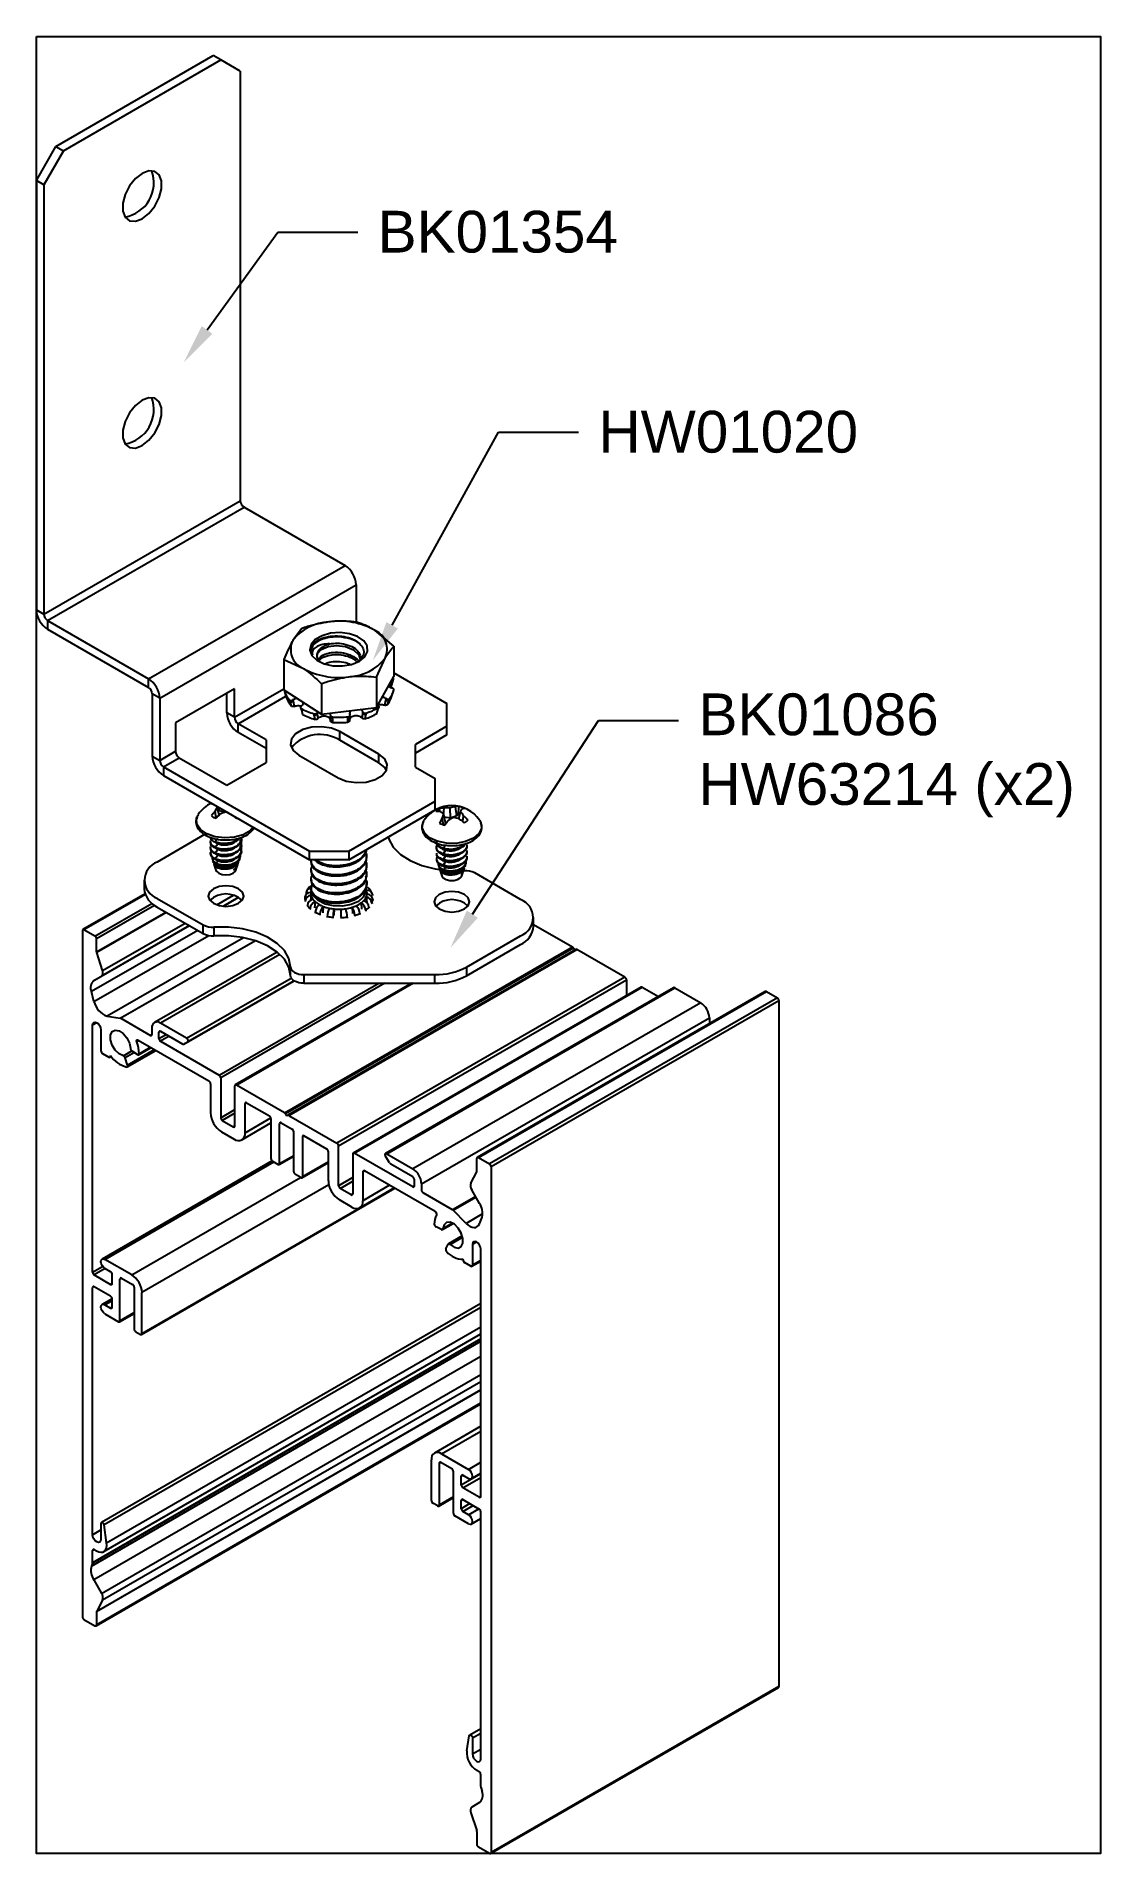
# Model space of a CAD drawing. Extents: x 0 to 4.79, y -8.18 to 0.
import ezdxf
from ezdxf import colors
from ezdxf.entities.mleader import LeaderData, LeaderLine
from ezdxf.math import Vec2, Vec3

# ---------------------------------------------------------------- set-up
doc = ezdxf.new("R2010")
doc.units = 0
doc.header["$LTSCALE"] = 0.5
doc.header["$MEASUREMENT"] = 0
for name, color, linetype in [('FAB DWG', 221, 'CONTINUOUS'), ('Hardware', 242, 'CONTINUOUS'), ('Housing', 150, 'CONTINUOUS'), ('Mounting', 4, 'CONTINUOUS')]:
    doc.layers.add(name, color=color, linetype=linetype)
doc.layers.add('Text-Unprinted', color=131, linetype='CONTINUOUS', plot=False)
doc.styles.get("Standard").update_dxf_attribs({"font": 'arial.ttf'})

msp = doc.modelspace()

# ---------------------------------------------------------------- linework, layer by layer
at = {"layer": 'Hardware', "transparency": 16777216}
for p, q in [((1.1927, -2.6654), (1.1533, -2.7187)), ((1.6084, -2.7441), (1.5241, -2.6738)), ((1.6084, -2.7441), (1.6084, -2.8808)), ((1.114, -2.8039), (1.1982, -2.8423)), ((1.114, -2.8039), (1.114, -2.9407)), ((1.5297, -2.8827), (1.569, -2.7974)), ((1.114, -2.9407), (1.2825, -3.0493)), ((1.2825, -2.9126), (1.2825, -3.0493)), ((1.5297, -3.0194), (1.6084, -2.8808)), ((1.5297, -2.8827), (1.5297, -3.0194)), ((1.5905, -2.9274), (1.5963, -2.9024)), ((1.5963, -2.9024), (1.5966, -2.9016)), ((1.5963, -2.902), (1.5963, -2.9024)), ((1.6043, -2.8977), (1.5967, -2.9227)), ((1.5978, -2.9312), (1.5999, -2.9318)), ((1.6043, -2.8997), (1.6065, -2.893)), ((1.6064, -2.891), (1.6049, -2.887)), ((1.116, -2.9472), (1.1181, -2.9535)), ((1.1181, -2.9535), (1.1257, -2.9762)), ((1.1412, -2.9916), (1.1393, -2.9856)), ((1.1483, -3.0135), (1.1412, -2.9916)), ((1.1547, -2.9848), (1.1529, -2.9859)), ((1.1529, -2.9859), (1.1547, -2.9919)), ((1.1547, -2.9848), (1.1547, -2.9919)), ((1.1547, -2.9919), (1.1602, -3.0146)), ((1.1883, -3.0214), (1.1898, -3.0271)), ((1.1909, -3.0147), (1.1924, -3.0134)), ((1.1914, -3.025), (1.1929, -3.0307)), ((1.2825, -3.0493), (1.5297, -3.0194)), ((1.5376, -3.0087), (1.5392, -3.01)), ((1.5378, -3.026), (1.5394, -3.0203)), ((1.5405, -3.0227), (1.5421, -3.017)), ((1.5673, -3.0091), (1.5729, -2.9862)), ((1.5729, -2.9792), (1.5729, -2.9862)), ((1.5749, -2.9802), (1.5729, -2.9792)), ((1.5729, -2.9862), (1.5749, -2.9802)), ((1.5863, -2.9855), (1.579, -3.0077)), ((1.5882, -2.9796), (1.5863, -2.9855)), ((1.5969, -2.9757), (1.6067, -2.9464)), ((1.1929, -3.0307), (1.1979, -3.051)), ((1.2503, -3.0536), (1.2495, -3.0482)), ((1.2542, -3.0735), (1.2503, -3.0536)), ((1.2638, -3.0418), (1.2629, -3.0434)), ((1.2629, -3.0434), (1.2638, -3.0489)), ((1.2662, -3.0388), (1.2638, -3.0418)), ((1.2638, -3.0418), (1.2638, -3.0489)), ((1.2638, -3.0489), (1.2668, -3.07)), ((1.3229, -3.0554), (1.3232, -3.0607)), ((1.323, -3.0538), (1.3233, -3.0521)), ((1.3233, -3.0521), (1.3232, -3.0444)), ((1.3237, -3.0799), (1.3233, -3.0592)), ((1.3317, -3.0624), (1.332, -3.0677)), ((1.332, -3.0677), (1.3325, -3.087)), ((1.401, -3.0861), (1.4018, -3.0668)), ((1.4018, -3.0668), (1.4023, -3.0615)), ((1.41, -3.058), (1.4094, -3.0787)), ((1.41, -3.0509), (1.4105, -3.0526)), ((1.4102, -3.06), (1.4106, -3.0546)), ((1.4654, -3.0673), (1.4686, -3.0461)), ((1.4686, -3.0391), (1.4686, -3.0461)), ((1.4696, -3.0406), (1.4686, -3.0391)), ((1.4686, -3.0461), (1.4696, -3.0406)), ((1.4823, -3.0505), (1.4781, -3.0705)), ((1.4832, -3.0451), (1.4823, -3.0505)), ((1.5325, -3.0465), (1.5378, -3.026)), ((0.7226, -3.512), (0.7288, -3.5005)), ((0.8095, -3.5172), (0.8042, -3.4866)), ((0.8225, -3.504), (0.8139, -3.4673)), ((0.8226, -3.4842), (0.8171, -3.481)), ((0.8226, -3.4842), (0.824, -3.4712)), ((0.8501, -3.4907), (0.8226, -3.4842)), ((0.8529, -3.4898), (0.8529, -3.4879)), ((0.8572, -3.4904), (0.8558, -3.4907)), ((0.8964, -3.5172), (0.8971, -3.5134)), ((1.8158, -3.4878), (1.8125, -3.4751)), ((1.8405, -3.5371), (1.8311, -3.4971)), ((1.8325, -3.503), (1.8348, -3.4724)), ((1.8639, -3.5172), (1.835, -3.5138)), ((1.8639, -3.5172), (1.8621, -3.4707)), ((1.8913, -3.5068), (1.8639, -3.5172)), ((1.8913, -3.5068), (1.8856, -3.4667)), ((1.8983, -3.5008), (1.8913, -3.5068)), ((1.8983, -3.5008), (1.9017, -3.4652)), ((1.9005, -3.5209), (1.9077, -3.4886)), ((1.9184, -3.5326), (1.9221, -3.5065)), ((1.7415, -3.5322), (1.7452, -3.526)), ((1.8324, -3.5477), (1.8264, -3.5171)), ((1.8405, -3.5371), (1.8364, -3.5488)), ((0.7839, -3.6237), (0.7839, -3.6269)), ((0.7839, -3.6492), (0.7839, -3.6524)), ((0.8042, -3.6231), (0.8161, -3.6083)), ((0.8042, -3.6486), (0.8161, -3.6338)), ((0.8042, -3.6742), (0.8161, -3.6593)), ((0.8161, -3.6338), (0.8071, -3.6273)), ((0.8161, -3.6593), (0.8071, -3.6528)), ((0.8161, -3.6848), (0.8071, -3.6783)), ((0.9219, -3.6141), (0.9219, -3.611)), ((0.9219, -3.6397), (0.9219, -3.6365)), ((0.9219, -3.6652), (0.9219, -3.662)), ((1.8004, -3.65), (1.8004, -3.6531)), ((1.8004, -3.6755), (1.8004, -3.6787)), ((1.8307, -3.6534), (1.8402, -3.6374)), ((1.8307, -3.679), (1.8402, -3.6629)), ((1.9384, -3.6404), (1.9384, -3.6372)), ((1.9384, -3.6659), (1.9384, -3.6627)), ((0.7851, -3.6824), (0.786, -3.685)), ((0.7919, -3.703), (0.7955, -3.714)), ((0.7989, -3.7244), (0.8077, -3.7514)), ((0.8042, -3.7029), (0.8002, -3.7007)), ((0.8042, -3.6997), (0.8161, -3.6848)), ((0.8161, -3.7103), (0.8071, -3.7038)), ((0.8085, -3.7198), (0.8161, -3.7103)), ((0.8135, -3.739), (0.8161, -3.7358)), ((0.8981, -3.7514), (0.9041, -3.7332)), ((0.9051, -3.7302), (0.9101, -3.715)), ((0.9146, -3.7012), (0.9171, -3.6937)), ((1.8016, -3.7079), (1.8027, -3.7113)), ((1.8086, -3.7292), (1.8123, -3.7404)), ((1.8156, -3.7506), (1.8242, -3.7769)), ((1.8307, -3.7332), (1.826, -3.7315)), ((1.8402, -3.7395), (1.826, -3.7327)), ((1.8307, -3.7045), (1.8402, -3.6884)), ((1.8307, -3.73), (1.8402, -3.7139)), ((1.8341, -3.7497), (1.8402, -3.7395)), ((1.9146, -3.7769), (1.9206, -3.7587)), ((1.9213, -3.7566), (1.9264, -3.7411)), ((1.9308, -3.7276), (1.9334, -3.7197)), ((1.9384, -3.6914), (1.9384, -3.6882)), ((1.8381, -3.7684), (1.8402, -3.765))]:
    msp.add_line(p, q, dxfattribs=at)
at = {"layer": 'Hardware', "transparency": 16777216, "flags": 128}
for points in [[(1.4888, -2.7426), (1.4732, -2.7195), (1.4455, -2.7006), (1.4086, -2.6879), (1.3666, -2.6828), (1.324, -2.6859), (1.2854, -2.6968), (1.255, -2.7143), (1.2362, -2.7366), (1.2309, -2.7612), (1.2397, -2.7854), (1.2617, -2.8067), (1.2944, -2.8227), (1.3344, -2.8317), (1.3773, -2.8328), (1.4185, -2.8257), (1.4534, -2.8113), (1.4783, -2.7911), (1.4906, -2.7674), (1.4888, -2.7426)], [(1.2729, -2.8091), (1.264, -2.7935), (1.2654, -2.777), (1.2819, -2.7583), (1.3124, -2.7453), (1.3509, -2.7408), (1.3916, -2.746), (1.4266, -2.7603), (1.4507, -2.7823), (1.4591, -2.8078), (1.4591, -2.8078)], [(0.975, -3.5584), (0.9618, -3.574), (0.9307, -3.592), (0.8911, -3.6031), (0.8474, -3.6063), (0.8043, -3.6011), (0.7665, -3.5881), (0.7381, -3.5687), (0.7221, -3.545), (0.7202, -3.5196), (0.7226, -3.512)], [(1.9936, -3.526), (1.9996, -3.537), (2.0025, -3.5623), (1.9909, -3.5869), (1.9662, -3.6079), (1.931, -3.6232), (1.8892, -3.631), (1.8451, -3.6306), (1.8038, -3.6219), (1.7695, -3.606), (1.746, -3.5844), (1.736, -3.5597), (1.7404, -3.5344), (1.7415, -3.5322)], [(0.8077, -3.7514), (0.8104, -3.7566), (0.8204, -3.7653), (0.8353, -3.771), (0.8529, -3.773), (0.8706, -3.771), (0.8855, -3.7653)], [(0.8855, -3.7653), (0.8954, -3.7566), (0.8981, -3.7514)], [(1.8242, -3.7769), (1.8242, -3.777), (1.831, -3.7866), (1.8436, -3.794), (1.8601, -3.798), (1.8781, -3.7981), (1.8947, -3.7942), (1.9075, -3.7869)], [(1.9075, -3.7869), (1.9145, -3.7773), (1.9146, -3.7769)]]:
    msp.add_lwpolyline(points, dxfattribs=at)
at = {"layer": 'Hardware', "transparency": 16777216}
for centre, radius, start, end in [((1.3243, -2.8497), 0.2154, 92.12676, 142.54427), ((1.363, -2.9565), 0.3254, 60.31175, 98.24648), ((1.4869, -2.7573), 0.0914, 333.98511, 65.93905), ((1.2355, -2.7588), 0.0914, 153.98511, 245.93905), ((1.2823, -2.7622), 0.0459, 135.13029, 209.59508), ((1.3594, -2.5596), 0.3254, 240.31175, 278.24648), ((1.3981, -2.6664), 0.2154, 272.12676, 322.54427), ((1.5068, -2.9127), 0.1053, 320.55462, 344.64995), ((1.5985, -2.8956), 0.00711, 252.18111, 325.05631), ((1.222, -2.909), 0.1127, 199.79113, 222.8131), ((1.2276, -2.9398), 0.1083, 199.67608, 222.92815), ((1.1482, -2.9825), 0.0115, 232.40434, 304.84979), ((1.331, -2.7597), 0.2998, 242.25945, 254.22651), ((1.3979, -2.7752), 0.283, 287.55217, 299.99007), ((1.5351, -3.021), 0.00567, 298.09232, 342.95335), ((1.5791, -2.977), 0.0111, 236.11691, 309.79309), ((1.4994, -2.9422), 0.1031, 320.55057, 341.033), ((1.1954, -3.0254), 0.0058, 196.36873, 244.88799), ((1.3322, -2.7964), 0.2879, 242.19925, 254.28671), ((1.2539, -3.0422), 0.0119, 252.69109, 326.1397), ((1.3315, -3.0593), 0.00846, 189.75785, 273.44196), ((1.3612, -2.6323), 0.4311, 266.08056, 275.46951), ((1.3612, -2.6741), 0.4139, 266.03334, 275.51673), ((1.4021, -3.0585), 0.00824, 268.0981, 349.89462), ((1.4785, -3.039), 0.0121, 216.03897, 288.42209), ((1.3964, -2.8113), 0.2717, 287.4896, 300.05264), ((0.8529, -3.5865), 0.151, 115.60039, 145.29972), ((0.8345, -3.5135), 0.0746, 125.1355, 128.81797), ((0.7908, -3.5197), 0.0644, 84.51389, 92.71612), ((0.9475, -3.6151), 0.1924, 138.10555, 146.11633), ((0.8345, -3.4496), 0.0746, 231.18203, 248.82334), ((0.9571, -3.5515), 0.1661, 149.54792, 156.98832), ((1.0264, -3.7194), 0.2966, 132.21933, 137.54942), ((0.7382, -3.5269), 0.0963, 38.18769, 41.01305), ((0.9201, -3.7033), 0.2237, 107.45684, 114.55329), ((0.7858, -3.7033), 0.2237, 70.41167, 72.54316), ((0.6795, -3.7194), 0.2966, 42.45058, 45.54291), ((1.8694, -3.612), 0.151, 34.70028, 145.29972), ((1.8397, -3.5229), 0.0551, 119.59945, 141.22625), ((1.8098, -3.5801), 0.0926, 85.69915, 98.04281), ((1.8354, -3.5707), 0.0983, 90.34314, 103.46089), ((1.7703, -3.5756), 0.0993, 52.26395, 62.15646), ((2.047, -3.5577), 0.2242, 164.30485, 169.56388), ((1.8577, -3.6254), 0.1548, 88.40245, 98.51002), ((1.9719, -3.7205), 0.2265, 114.82496, 121.59376), ((1.8937, -3.5864), 0.1199, 93.87153, 105.31028), ((1.8359, -3.7298), 0.2187, 71.86563, 79.23347), ((1.8985, -3.516), 0.051, 86.39231, 104.63526), ((1.8748, -3.5818), 0.0843, 69.35863, 73.81097), ((1.8786, -3.5585), 0.0962, 61.17992, 76.06907), ((2.0965, -3.5591), 0.2015, 156.02734, 159.52494), ((1.7969, -3.5923), 0.1518, 34.41289, 43.10297), ((1.9278, -3.5145), 0.0404, 94.04347, 112.38452), ((1.8052, -3.6475), 0.1832, 41.66431, 50.32533), ((0.8714, -3.4496), 0.0746, 291.17666, 295.40452), ((2.0053, -3.6302), 0.2117, 147.69268, 154.7423), ((1.8603, -3.4557), 0.0962, 241.17992, 256.06907), ((2.1347, -3.7557), 0.3623, 140.98279, 145.21984), ((1.7561, -3.7372), 0.2612, 49.32585, 55.50347), ((1.8991, -3.4913), 0.0551, 299.59945, 321.22625), ((0.8153, -3.6734), 0.0312, 177.88375, 241.13018), ((0.8758, -3.7219), 0.0305, 292.98193, 338.3337), ((1.8402, -3.6928), 0.0412, 197.70296, 249.86473), ((1.8961, -3.7499), 0.026, 304.51057, 340.20863)]:
    msp.add_arc(centre, radius, start, end, dxfattribs=at)
for points, knots in [([(1.3163, -2.6345), (1.284, -2.6403), (1.2421, -2.6479), (1.2019, -2.6621), (1.1927, -2.6654)], [0, 0, 0, 0, 0.7718898, 1, 1, 1, 1]), ([(1.2497, -2.7298), (1.2519, -2.7278), (1.2614, -2.7193), (1.2849, -2.707), (1.3231, -2.698), (1.3646, -2.6968), (1.4045, -2.7041), (1.4384, -2.7182), (1.4624, -2.7382), (1.4742, -2.7613), (1.4723, -2.785), (1.4596, -2.8059), (1.4436, -2.8158), (1.4365, -2.8202)], [0, 0, 0, 0, 0.031899, 0.137996, 0.24074, 0.34347, 0.443915, 0.543295, 0.641439, 0.73749, 0.833324, 0.926058, 1, 1, 1, 1]), ([(1.4399, -2.6355), (1.4091, -2.6328), (1.3684, -2.6292), (1.3266, -2.6334), (1.3163, -2.6345)], [0, 0, 0, 0, 0.7546816, 1, 1, 1, 1]), ([(1.5241, -2.6738), (1.5221, -2.6726), (1.4937, -2.6544), (1.4658, -2.6446), (1.4399, -2.6355)], [0, 0, 0, 0, 0.070207, 1, 1, 1, 1]), ([(1.1533, -2.7187), (1.1524, -2.7204), (1.1391, -2.744), (1.1261, -2.7751), (1.114, -2.8039)], [0, 0, 0, 0, 0.070207, 1, 1, 1, 1]), ([(1.4613, -2.7405), (1.4562, -2.7353), (1.4418, -2.7208), (1.4004, -2.7064), (1.348, -2.7), (1.2968, -2.707), (1.2571, -2.7248), (1.2381, -2.7473), (1.2345, -2.7681), (1.2398, -2.7793), (1.2423, -2.7849)], [0, 0, 0, 0, 0.079923, 0.22577, 0.373934, 0.520054, 0.667808, 0.814376, 0.908244, 1, 1, 1, 1]), ([(1.3187, -2.7336), (1.308, -2.7342), (1.2866, -2.7352), (1.2617, -2.7451), (1.2446, -2.7586), (1.2391, -2.7729), (1.2415, -2.7818), (1.2423, -2.7849)], [0, 0, 0, 0, 0.209812, 0.419554, 0.637895, 0.877508, 1, 1, 1, 1]), ([(1.2729, -2.8091), (1.2699, -2.8046), (1.2628, -2.7941), (1.2625, -2.7761), (1.2729, -2.7578), (1.2923, -2.7427), (1.3102, -2.7365), (1.3187, -2.7336)], [0, 0, 0, 0, 0.164566, 0.379232, 0.593898, 0.808564, 1, 1, 1, 1]), ([(1.2695, -2.8031), (1.2729, -2.7981), (1.2819, -2.7855), (1.3144, -2.7736), (1.3543, -2.77), (1.3937, -2.7754), (1.4275, -2.79), (1.448, -2.8044), (1.4508, -2.8131), (1.4508, -2.8132)], [0, 0, 0, 0, 0.129941, 0.334354, 0.491402, 0.651344, 0.823226, 0.998104, 1, 1, 1, 1]), ([(1.3187, -2.7336), (1.3304, -2.7321), (1.3541, -2.7288), (1.3935, -2.7347), (1.4285, -2.7489), (1.4541, -2.7713), (1.4574, -2.7889), (1.4591, -2.7975)], [0, 0, 0, 0, 0.187993, 0.379451, 0.585202, 0.794538, 1, 1, 1, 1]), ([(1.569, -2.7974), (1.57, -2.7958), (1.5833, -2.7726), (1.5963, -2.7578), (1.6084, -2.7441)], [0, 0, 0, 0, 0.070207, 1, 1, 1, 1]), ([(1.1982, -2.8423), (1.2002, -2.8436), (1.2287, -2.8622), (1.2565, -2.8883), (1.2825, -2.9126)], [0, 0, 0, 0, 0.070207, 1, 1, 1, 1]), ([(1.2737, -2.8085), (1.2761, -2.8053), (1.2833, -2.7955), (1.3113, -2.7849), (1.3507, -2.7798), (1.392, -2.7854), (1.4258, -2.7979), (1.4378, -2.8107), (1.4427, -2.8158)], [0, 0, 0, 0, 0.0964068, 0.2907878, 0.4830086, 0.6779324, 0.8697913, 1, 1, 1, 1]), ([(1.2976, -2.8236), (1.3043, -2.8205), (1.3198, -2.8131), (1.3545, -2.8112), (1.3885, -2.8148), (1.4057, -2.8229), (1.4124, -2.826)], [0, 0, 0, 0, 0.218169, 0.511064, 0.809356, 1, 1, 1, 1]), ([(1.1171, -2.9427), (1.1169, -2.943), (1.1161, -2.9439), (1.1156, -2.9455), (1.1159, -2.9467), (1.116, -2.9472)], [0, 0, 0, 0, 0.165473, 0.635164, 1, 1, 1, 1]), ([(1.2825, -2.9126), (1.2916, -2.9093), (1.3319, -2.8951), (1.3738, -2.8875), (1.4061, -2.8817)], [0, 0, 0, 0, 0.2281102, 1, 1, 1, 1]), ([(1.4061, -2.8817), (1.4163, -2.8806), (1.4582, -2.8764), (1.4989, -2.8799), (1.5297, -2.8827)], [0, 0, 0, 0, 0.245318, 1, 1, 1, 1]), ([(1.5835, -2.9246), (1.5847, -2.9255), (1.5889, -2.9284), (1.5941, -2.93), (1.5978, -2.9312)], [0, 0, 0, 0, 0.299348, 1, 1, 1, 1]), ([(1.5967, -2.9227), (1.5968, -2.9233), (1.597, -2.9245), (1.596, -2.9261), (1.594, -2.9271), (1.592, -2.9274), (1.5907, -2.9274), (1.5905, -2.9274)], [0, 0, 0, 0, 0.237153, 0.474307, 0.711427, 0.948345, 1, 1, 1, 1]), ([(1.6084, -2.9405), (1.6085, -2.9399), (1.6086, -2.9385), (1.6074, -2.9363), (1.6053, -2.9343), (1.6027, -2.9327), (1.6008, -2.9321), (1.5999, -2.9318)], [0, 0, 0, 0, 0.209349, 0.418699, 0.628042, 0.837386, 1, 1, 1, 1]), ([(1.6, -2.8957), (1.6005, -2.8957), (1.6021, -2.8958), (1.6042, -2.8953), (1.606, -2.8941), (1.6067, -2.8926), (1.6065, -2.8915), (1.6064, -2.891)], [0, 0, 0, 0, 0.120255, 0.353195, 0.586133, 0.819067, 1, 1, 1, 1]), ([(1.1393, -2.9856), (1.14, -2.9862), (1.1412, -2.9872), (1.144, -2.988), (1.1473, -2.9879), (1.1504, -2.9872), (1.1521, -2.9863), (1.1529, -2.9859)], [0, 0, 0, 0, 0.209349, 0.418699, 0.628042, 0.837386, 1, 1, 1, 1]), ([(1.1602, -3.0146), (1.1592, -3.015), (1.157, -3.0157), (1.1537, -3.0159), (1.1508, -3.0153), (1.1491, -3.0143), (1.1485, -3.0136), (1.1483, -3.0135)], [0, 0, 0, 0, 0.236657, 0.473307, 0.710146, 0.947222, 1, 1, 1, 1]), ([(1.1731, -2.9788), (1.1704, -2.9792), (1.1639, -2.9801), (1.1581, -2.9831), (1.1547, -2.9848)], [0, 0, 0, 0, 0.424165, 1, 1, 1, 1]), ([(1.1602, -3.0146), (1.1618, -3.014), (1.1668, -3.0121), (1.1758, -3.0105), (1.1853, -3.0108), (1.1898, -3.013), (1.1916, -3.0139)], [0, 0, 0, 0, 0.144342, 0.468778, 0.786927, 1, 1, 1, 1]), ([(1.1909, -3.0147), (1.1902, -3.0154), (1.1888, -3.0169), (1.188, -3.0194), (1.1882, -3.0218), (1.1894, -3.0238), (1.1908, -3.0247), (1.1914, -3.025)], [0, 0, 0, 0, 0.209349, 0.418698, 0.628046, 0.83739, 1, 1, 1, 1]), ([(1.1924, -3.0134), (1.1933, -3.0126), (1.1966, -3.0095), (1.2007, -3.0034), (1.2013, -2.9982), (1.2015, -2.9957)], [0, 0, 0, 0, 0.149202, 0.594167, 1, 1, 1, 1]), ([(1.5374, -3.0085), (1.5377, -3.0083), (1.5402, -3.0066), (1.5471, -3.0056), (1.557, -3.0059), (1.564, -3.0078), (1.5673, -3.0091), (1.5673, -3.0091)], [0, 0, 0, 0, 0.049035, 0.355956, 0.670285, 0.997196, 1, 1, 1, 1]), ([(1.5394, -3.0203), (1.5401, -3.0198), (1.5415, -3.0188), (1.5424, -3.0165), (1.5422, -3.014), (1.5411, -3.0118), (1.5398, -3.0105), (1.5392, -3.01)], [0, 0, 0, 0, 0.209349, 0.418699, 0.628042, 0.837386, 1, 1, 1, 1]), ([(1.5729, -2.9792), (1.5696, -2.9776), (1.564, -2.9748), (1.5579, -2.9742), (1.5555, -2.9739)], [0, 0, 0, 0, 0.6054812, 1, 1, 1, 1]), ([(1.579, -3.0077), (1.5784, -3.0082), (1.5773, -3.0093), (1.5745, -3.0101), (1.5713, -3.0102), (1.5688, -3.0097), (1.5676, -3.0092), (1.5673, -3.0091)], [0, 0, 0, 0, 0.237153, 0.474307, 0.711427, 0.948345, 1, 1, 1, 1]), ([(1.5749, -2.9802), (1.5759, -2.9807), (1.5779, -2.9816), (1.5813, -2.9821), (1.5844, -2.9819), (1.5868, -2.981), (1.5878, -2.98), (1.5882, -2.9796)], [0, 0, 0, 0, 0.209349, 0.418698, 0.628046, 0.83739, 1, 1, 1, 1]), ([(1.2495, -3.0482), (1.2505, -3.0484), (1.2526, -3.0489), (1.2561, -3.0484), (1.2592, -3.0472), (1.2616, -3.0455), (1.2625, -3.0441), (1.2629, -3.0434)], [0, 0, 0, 0, 0.209349, 0.418699, 0.628042, 0.837386, 1, 1, 1, 1]), ([(1.2668, -3.07), (1.266, -3.0707), (1.2646, -3.0721), (1.2615, -3.0735), (1.2582, -3.0741), (1.2557, -3.0739), (1.2544, -3.0736), (1.2542, -3.0735)], [0, 0, 0, 0, 0.236657, 0.473307, 0.710146, 0.947222, 1, 1, 1, 1]), ([(1.2668, -3.07), (1.2677, -3.0689), (1.271, -3.0655), (1.2783, -3.0607), (1.2888, -3.0575), (1.2996, -3.0573), (1.3092, -3.0599), (1.3169, -3.0648), (1.3222, -3.0717), (1.3236, -3.0771), (1.3237, -3.0798), (1.3237, -3.0799)], [0, 0, 0, 0, 0.062895, 0.204412, 0.343188, 0.476348, 0.604828, 0.732354, 0.862958, 0.998789, 1, 1, 1, 1]), ([(1.323, -3.0538), (1.3229, -3.0547), (1.3228, -3.0564), (1.324, -3.0589), (1.3262, -3.0608), (1.3289, -3.0621), (1.3308, -3.0623), (1.3317, -3.0624)], [0, 0, 0, 0, 0.209349, 0.418698, 0.628046, 0.83739, 1, 1, 1, 1]), ([(1.3325, -3.087), (1.3314, -3.0869), (1.3292, -3.0865), (1.3264, -3.085), (1.3245, -3.0829), (1.3238, -3.0811), (1.3237, -3.08), (1.3237, -3.0799)], [0, 0, 0, 0, 0.2371533, 0.4743071, 0.7114274, 0.9483449, 1, 1, 1, 1]), ([(1.4094, -3.0787), (1.4093, -3.0796), (1.4091, -3.0813), (1.4074, -3.0835), (1.4049, -3.0852), (1.4026, -3.0859), (1.4012, -3.0861), (1.401, -3.0861)], [0, 0, 0, 0, 0.236657, 0.473307, 0.710146, 0.947222, 1, 1, 1, 1]), ([(1.4023, -3.0615), (1.4034, -3.0613), (1.4055, -3.0609), (1.4082, -3.0593), (1.41, -3.0572), (1.4108, -3.0548), (1.4106, -3.0533), (1.4105, -3.0526)], [0, 0, 0, 0, 0.209349, 0.418699, 0.628042, 0.837386, 1, 1, 1, 1]), ([(1.4141, -3.0334), (1.4137, -3.0338), (1.4111, -3.0363), (1.409, -3.0425), (1.4097, -3.0481), (1.41, -3.0509)], [0, 0, 0, 0, 0.089306, 0.531236, 1, 1, 1, 1]), ([(1.4094, -3.0787), (1.4094, -3.0774), (1.4096, -3.0733), (1.4124, -3.0667), (1.4192, -3.0602), (1.4282, -3.0563), (1.4384, -3.0551), (1.4486, -3.0567), (1.4581, -3.0608), (1.4633, -3.065), (1.4654, -3.0673), (1.4654, -3.0673)], [0, 0, 0, 0, 0.062966, 0.204482, 0.343255, 0.476413, 0.604891, 0.732418, 0.863024, 0.998858, 1, 1, 1, 1]), ([(1.4686, -3.0391), (1.4668, -3.0364), (1.4637, -3.0321), (1.4584, -3.0293), (1.4564, -3.0283)], [0, 0, 0, 0, 0.610754, 1, 1, 1, 1]), ([(1.4781, -3.0705), (1.4771, -3.0707), (1.475, -3.0712), (1.4715, -3.0708), (1.4684, -3.0697), (1.4664, -3.0684), (1.4656, -3.0675), (1.4654, -3.0673)], [0, 0, 0, 0, 0.237153, 0.474307, 0.711427, 0.948345, 1, 1, 1, 1]), ([(1.4696, -3.0406), (1.4702, -3.0414), (1.4714, -3.0429), (1.4742, -3.0446), (1.4775, -3.0456), (1.4806, -3.0457), (1.4825, -3.0453), (1.4832, -3.0451)], [0, 0, 0, 0, 0.209349, 0.418698, 0.628046, 0.83739, 1, 1, 1, 1]), ([(0.723, -3.5136), (0.7209, -3.519), (0.7156, -3.5327), (0.721, -3.5559), (0.7371, -3.5786), (0.7635, -3.5973), (0.7982, -3.61), (0.828, -3.6161), (0.8448, -3.6153), (0.8479, -3.6152)], [0, 0, 0, 0, 0.108616, 0.274928, 0.43839, 0.608191, 0.783854, 0.960052, 1, 1, 1, 1]), ([(0.8479, -3.6152), (0.8585, -3.6153), (0.8829, -3.6154), (0.9191, -3.6069), (0.9524, -3.5916), (0.9712, -3.575), (0.9786, -3.5641), (0.9802, -3.5614)], [0, 0, 0, 0, 0.1107853, 0.2544545, 0.39903, 0.5451361, 0.5918415, 0.5918415, 0.5918415, 0.5918415]), ([(1.7427, -3.5332), (1.7399, -3.5379), (1.7325, -3.5507), (1.7348, -3.5741), (1.7478, -3.598), (1.7715, -3.618), (1.804, -3.6324), (1.8338, -3.6401), (1.8517, -3.6402), (1.8559, -3.6402)], [0, 0, 0, 0, 0.098884, 0.267786, 0.430748, 0.597308, 0.77107, 0.946498, 1, 1, 1, 1]), ([(1.8559, -3.6402), (1.8654, -3.6408), (1.8886, -3.6421), (1.9248, -3.6355), (1.9601, -3.6222), (1.9875, -3.6023), (2.003, -3.5776), (2.0068, -3.5548), (2.001, -3.5431), (1.9994, -3.5398)], [0, 0, 0, 0, 0.11364, 0.277487, 0.44215, 0.608424, 0.775451, 0.935794, 1, 1, 1, 1]), ([(0.8042, -3.6486), (0.7986, -3.6451), (0.7873, -3.6379), (0.7819, -3.6244), (0.7863, -3.6161), (0.7882, -3.6124)], [0, 0, 0, 0, 0.3511819, 0.7116344, 1, 1, 1, 1]), ([(0.8042, -3.6742), (0.7986, -3.6706), (0.7873, -3.6634), (0.7819, -3.6499), (0.7863, -3.6416), (0.7882, -3.6379)], [0, 0, 0, 0, 0.351182, 0.711634, 1, 1, 1, 1]), ([(0.8042, -3.6997), (0.7985, -3.6961), (0.7872, -3.6889), (0.7835, -3.6785), (0.784, -3.673), (0.7841, -3.6723)], [0, 0, 0, 0, 0.45594, 0.923915, 1, 1, 1, 1]), ([(0.8042, -3.6263), (0.7984, -3.6228), (0.7868, -3.6156), (0.7849, -3.6061), (0.784, -3.6014)], [0, 0, 0, 0, 0.496316, 1, 1, 1, 1]), ([(0.8042, -3.6518), (0.7984, -3.6483), (0.7868, -3.6411), (0.7849, -3.6316), (0.784, -3.6269)], [0, 0, 0, 0, 0.496316, 1, 1, 1, 1]), ([(0.8042, -3.6774), (0.7984, -3.6738), (0.7868, -3.6666), (0.7849, -3.6572), (0.784, -3.6524)], [0, 0, 0, 0, 0.496316, 1, 1, 1, 1]), ([(0.7896, -3.6619), (0.7874, -3.6647), (0.7849, -3.6681), (0.7842, -3.6717), (0.7841, -3.6723)], [0, 0, 0, 0, 0.839682, 1, 1, 1, 1]), ([(0.9156, -3.6064), (0.9115, -3.6112), (0.9029, -3.6211), (0.8799, -3.6312), (0.853, -3.6357), (0.8255, -3.6346), (0.8112, -3.6291), (0.8042, -3.6263)], [0, 0, 0, 0, 0.1881219, 0.3931242, 0.5917072, 0.7985131, 1, 1, 1, 1]), ([(0.9113, -3.6074), (0.9084, -3.6106), (0.901, -3.619), (0.8798, -3.6279), (0.8531, -3.6325), (0.8255, -3.6314), (0.8112, -3.6259), (0.8042, -3.6231)], [0, 0, 0, 0, 0.138767, 0.356231, 0.566886, 0.786264, 1, 1, 1, 1]), ([(0.9219, -3.611), (0.9219, -3.611), (0.9237, -3.6166), (0.9175, -3.6281), (0.9033, -3.643), (0.88, -3.6535), (0.853, -3.658), (0.8255, -3.6569), (0.8112, -3.6514), (0.8042, -3.6486)], [0, 0, 0, 0, 0.001912, 0.16498, 0.333319, 0.501659, 0.664727, 0.834547, 1, 1, 1, 1]), ([(0.9219, -3.6141), (0.9219, -3.6142), (0.9237, -3.6198), (0.9175, -3.6313), (0.9033, -3.6462), (0.88, -3.6567), (0.853, -3.6612), (0.8255, -3.6601), (0.8112, -3.6546), (0.8042, -3.6518)], [0, 0, 0, 0, 0.001912, 0.16498, 0.333319, 0.501659, 0.664727, 0.834547, 1, 1, 1, 1]), ([(0.9146, -3.6175), (0.9153, -3.6182), (0.9213, -3.6237), (0.9232, -3.6367), (0.9185, -3.6535), (0.903, -3.6685), (0.88, -3.679), (0.853, -3.6835), (0.8255, -3.6824), (0.8112, -3.6769), (0.8042, -3.6742)], [0, 0, 0, 0, 0.018728, 0.16141, 0.298419, 0.439858, 0.581296, 0.718305, 0.860987, 1, 1, 1, 1]), ([(0.9219, -3.6397), (0.9219, -3.6397), (0.9237, -3.6453), (0.9175, -3.6568), (0.9033, -3.6717), (0.88, -3.6822), (0.853, -3.6867), (0.8255, -3.6856), (0.8112, -3.6801), (0.8042, -3.6774)], [0, 0, 0, 0, 0.001912, 0.16498, 0.333319, 0.501659, 0.664727, 0.834547, 1, 1, 1, 1]), ([(0.9146, -3.643), (0.9153, -3.6437), (0.9213, -3.6492), (0.9232, -3.6622), (0.9185, -3.6791), (0.903, -3.6941), (0.88, -3.7046), (0.853, -3.7091), (0.8255, -3.708), (0.8112, -3.7024), (0.8042, -3.6997)], [0, 0, 0, 0, 0.018728, 0.16141, 0.298419, 0.439858, 0.581296, 0.718305, 0.860987, 1, 1, 1, 1]), ([(0.9219, -3.6652), (0.9219, -3.6652), (0.9237, -3.6708), (0.9175, -3.6824), (0.9033, -3.6972), (0.88, -3.7078), (0.853, -3.7122), (0.8255, -3.7111), (0.8112, -3.7056), (0.8042, -3.7029)], [0, 0, 0, 0, 0.001912, 0.16498, 0.333319, 0.501659, 0.664727, 0.834547, 1, 1, 1, 1]), ([(0.8934, -3.6238), (0.8922, -3.625), (0.8875, -3.6302), (0.8731, -3.6362), (0.8531, -3.6401), (0.8322, -3.6396), (0.8214, -3.6357), (0.8161, -3.6338)], [0, 0, 0, 0, 0.073592, 0.307532, 0.534089, 0.770104, 1, 1, 1, 1]), ([(0.8934, -3.6493), (0.8922, -3.6505), (0.8875, -3.6557), (0.8731, -3.6617), (0.8531, -3.6656), (0.8322, -3.6651), (0.8214, -3.6612), (0.8161, -3.6593)], [0, 0, 0, 0, 0.073592, 0.307532, 0.534089, 0.770104, 1, 1, 1, 1]), ([(0.8934, -3.6748), (0.8922, -3.676), (0.8875, -3.6812), (0.8731, -3.6872), (0.8531, -3.6911), (0.8322, -3.6907), (0.8214, -3.6867), (0.8161, -3.6848)], [0, 0, 0, 0, 0.073592, 0.307532, 0.534089, 0.770104, 1, 1, 1, 1]), ([(1.8307, -3.679), (1.8238, -3.6761), (1.8099, -3.6702), (1.8002, -3.657), (1.7995, -3.6433), (1.8068, -3.636), (1.8101, -3.6327)], [0, 0, 0, 0, 0.262082, 0.531082, 0.789386, 1, 1, 1, 1]), ([(1.8307, -3.6534), (1.824, -3.6506), (1.8103, -3.6447), (1.8006, -3.6337), (1.8014, -3.6267), (1.8017, -3.6244)], [0, 0, 0, 0, 0.39985, 0.8102554, 1, 1, 1, 1]), ([(1.8307, -3.6566), (1.824, -3.6538), (1.8103, -3.6479), (1.8006, -3.6369), (1.8014, -3.6299), (1.8017, -3.6276)], [0, 0, 0, 0, 0.39985, 0.810255, 1, 1, 1, 1]), ([(1.8307, -3.6822), (1.824, -3.6793), (1.8103, -3.6734), (1.8006, -3.6624), (1.8014, -3.6554), (1.8017, -3.6532)], [0, 0, 0, 0, 0.39985, 0.8102554, 1, 1, 1, 1]), ([(1.8307, -3.7045), (1.824, -3.7016), (1.8103, -3.6958), (1.8006, -3.6847), (1.8014, -3.6777), (1.8017, -3.6755)], [0, 0, 0, 0, 0.39985, 0.810255, 1, 1, 1, 1]), ([(1.8307, -3.7077), (1.824, -3.7048), (1.8103, -3.6989), (1.8006, -3.6879), (1.8014, -3.6809), (1.8017, -3.6787)], [0, 0, 0, 0, 0.39985, 0.810255, 1, 1, 1, 1]), ([(1.8402, -3.6884), (1.8351, -3.6864), (1.8248, -3.6822), (1.8175, -3.6742), (1.8181, -3.6691), (1.8183, -3.6675)], [0, 0, 0, 0, 0.399824, 0.810289, 1, 1, 1, 1]), ([(1.8402, -3.6629), (1.8346, -3.661), (1.8271, -3.6583), (1.8241, -3.6541), (1.8233, -3.6529)], [0, 0, 0, 0, 0.737849, 1, 1, 1, 1]), ([(1.9318, -3.6315), (1.9303, -3.6343), (1.9257, -3.6426), (1.908, -3.653), (1.8829, -3.6605), (1.8549, -3.6624), (1.8387, -3.6585), (1.8307, -3.6566)], [0, 0, 0, 0, 0.113132, 0.337069, 0.553995, 0.779902, 1, 1, 1, 1]), ([(1.9291, -3.6326), (1.9283, -3.6339), (1.9243, -3.6407), (1.9078, -3.6498), (1.8829, -3.6573), (1.8549, -3.6592), (1.8387, -3.6554), (1.8307, -3.6534)], [0, 0, 0, 0, 0.05732, 0.29535, 0.525927, 0.766052, 1, 1, 1, 1]), ([(1.9371, -3.6372), (1.9374, -3.6401), (1.938, -3.6488), (1.9277, -3.6626), (1.9084, -3.6754), (1.8828, -3.6828), (1.8549, -3.6847), (1.8387, -3.6809), (1.8307, -3.679)], [0, 0, 0, 0, 0.091949, 0.275012, 0.458074, 0.635404, 0.820077, 1, 1, 1, 1]), ([(1.9371, -3.6404), (1.9374, -3.6433), (1.938, -3.652), (1.9277, -3.6657), (1.9084, -3.6786), (1.8828, -3.686), (1.8549, -3.6879), (1.8387, -3.6841), (1.8307, -3.6822)], [0, 0, 0, 0, 0.091949, 0.275012, 0.458074, 0.635404, 0.820077, 1, 1, 1, 1]), ([(1.9371, -3.6627), (1.9374, -3.6656), (1.938, -3.6743), (1.9277, -3.6881), (1.9084, -3.7009), (1.8828, -3.7083), (1.8549, -3.7103), (1.8387, -3.7064), (1.8307, -3.7045)], [0, 0, 0, 0, 0.091949, 0.275012, 0.458074, 0.635404, 0.820077, 1, 1, 1, 1]), ([(1.9371, -3.6659), (1.9374, -3.6688), (1.938, -3.6775), (1.9277, -3.6913), (1.9084, -3.7041), (1.8828, -3.7115), (1.8549, -3.7134), (1.8387, -3.7096), (1.8307, -3.7077)], [0, 0, 0, 0, 0.091949, 0.275012, 0.458074, 0.635404, 0.820077, 1, 1, 1, 1]), ([(1.9069, -3.6524), (1.904, -3.6545), (1.8967, -3.6601), (1.8793, -3.6649), (1.8585, -3.6669), (1.8462, -3.6642), (1.8402, -3.6629)], [0, 0, 0, 0, 0.171492, 0.442558, 0.724939, 1, 1, 1, 1]), ([(1.9069, -3.6779), (1.904, -3.6801), (1.8967, -3.6856), (1.8793, -3.6904), (1.8585, -3.6924), (1.8462, -3.6897), (1.8402, -3.6884)], [0, 0, 0, 0, 0.171492, 0.442558, 0.724939, 1, 1, 1, 1]), ([(0.8002, -3.7007), (0.7959, -3.6977), (0.7889, -3.6929), (0.7874, -3.6869), (0.7869, -3.6847)], [0, 0, 0, 0, 0.6274247, 1, 1, 1, 1]), ([(0.7916, -3.6932), (0.7913, -3.6968), (0.7908, -3.704), (0.7978, -3.7133), (0.8054, -3.7179), (0.8085, -3.7198)], [0, 0, 0, 0, 0.36911, 0.742833, 1, 1, 1, 1]), ([(0.8109, -3.729), (0.8067, -3.7265), (0.7991, -3.7221), (0.797, -3.7163), (0.796, -3.7138)], [0, 0, 0, 0, 0.561118, 1, 1, 1, 1]), ([(0.7995, -3.7243), (0.7995, -3.7251), (0.8, -3.729), (0.8053, -3.7342), (0.8114, -3.7378), (0.8135, -3.739)], [0, 0, 0, 0, 0.141196, 0.703345, 1, 1, 1, 1]), ([(0.8161, -3.7358), (0.8115, -3.7333), (0.8049, -3.7297), (0.8036, -3.7249), (0.8032, -3.7235)], [0, 0, 0, 0, 0.6962, 1, 1, 1, 1]), ([(0.8085, -3.7198), (0.814, -3.7221), (0.8249, -3.7267), (0.846, -3.7289), (0.8677, -3.7272), (0.888, -3.7214), (0.9047, -3.7118), (0.9154, -3.6996), (0.9197, -3.6886), (0.9177, -3.6823), (0.9172, -3.6805)], [0, 0, 0, 0, 0.134149, 0.268343, 0.402646, 0.536787, 0.67322, 0.810013, 0.946683, 1, 1, 1, 1]), ([(0.9142, -3.7011), (0.9142, -3.7017), (0.9136, -3.7069), (0.9058, -3.7159), (0.8914, -3.7266), (0.8722, -3.7337), (0.8513, -3.7367), (0.8309, -3.7357), (0.8178, -3.7323), (0.812, -3.7295), (0.8109, -3.729)], [0, 0, 0, 0, 0.02067, 0.1828, 0.341057, 0.499199, 0.657285, 0.811774, 0.965858, 1, 1, 1, 1]), ([(0.8135, -3.739), (0.8184, -3.741), (0.8281, -3.745), (0.8468, -3.7469), (0.8661, -3.7453), (0.8842, -3.74), (0.8987, -3.7314), (0.9076, -3.7225), (0.9089, -3.7166), (0.9093, -3.7148)], [0, 0, 0, 0, 0.154062, 0.30818, 0.462454, 0.6165, 0.773512, 0.931001, 1, 1, 1, 1]), ([(0.8934, -3.7003), (0.8922, -3.7016), (0.8875, -3.7067), (0.8731, -3.7127), (0.8531, -3.7166), (0.8322, -3.7162), (0.8214, -3.7123), (0.8161, -3.7103)], [0, 0, 0, 0, 0.073592, 0.307532, 0.534089, 0.770104, 1, 1, 1, 1]), ([(0.8992, -3.7199), (0.8964, -3.7233), (0.8902, -3.7306), (0.8733, -3.7383), (0.853, -3.7421), (0.8322, -3.7417), (0.8214, -3.7378), (0.8161, -3.7358)], [0, 0, 0, 0, 0.17325, 0.382024, 0.584209, 0.794835, 1, 1, 1, 1]), ([(0.905, -3.7301), (0.9033, -3.7338), (0.9, -3.7412), (0.8918, -3.7471), (0.8877, -3.75)], [0, 0, 0, 0, 0.5007864, 1, 1, 1, 1]), ([(1.805, -3.6896), (1.8044, -3.6902), (1.8002, -3.6944), (1.8001, -3.7002), (1.8008, -3.7047), (1.8009, -3.7053)], [0, 0, 0, 0, 0.138451, 0.891941, 1, 1, 1, 1]), ([(1.8307, -3.73), (1.8239, -3.7271), (1.81, -3.7213), (1.8026, -3.7115), (1.8011, -3.7061), (1.8009, -3.7053)], [0, 0, 0, 0, 0.45594, 0.923915, 1, 1, 1, 1]), ([(1.826, -3.7315), (1.821, -3.7289), (1.8106, -3.7237), (1.8033, -3.7161), (1.8032, -3.7117), (1.8031, -3.7112)], [0, 0, 0, 0, 0.459777, 0.939644, 1, 1, 1, 1]), ([(1.809, -3.7199), (1.8084, -3.7218), (1.8067, -3.7272), (1.8115, -3.7362), (1.8212, -3.7445), (1.8304, -3.7482), (1.8341, -3.7497)], [0, 0, 0, 0, 0.158977, 0.469507, 0.783758, 1, 1, 1, 1]), ([(1.8361, -3.7586), (1.8311, -3.7566), (1.8213, -3.7526), (1.8137, -3.7457), (1.8131, -3.7413), (1.813, -3.7402)], [0, 0, 0, 0, 0.427493, 0.855278, 1, 1, 1, 1]), ([(1.8173, -3.7381), (1.8169, -3.7385), (1.8141, -3.7418), (1.8144, -3.749), (1.8191, -3.758), (1.8281, -3.7646), (1.8356, -3.7674), (1.8381, -3.7684)], [0, 0, 0, 0, 0.042403, 0.310345, 0.581523, 0.855446, 1, 1, 1, 1]), ([(1.8402, -3.7139), (1.8351, -3.7119), (1.8248, -3.7077), (1.8175, -3.6997), (1.8181, -3.6946), (1.8183, -3.693)], [0, 0, 0, 0, 0.399824, 0.810289, 1, 1, 1, 1]), ([(1.8402, -3.765), (1.8349, -3.7629), (1.8242, -3.7588), (1.8202, -3.7522), (1.8182, -3.7489)], [0, 0, 0, 0, 0.493433, 1, 1, 1, 1]), ([(1.9371, -3.6882), (1.9374, -3.6911), (1.938, -3.6998), (1.9277, -3.7136), (1.9084, -3.7265), (1.8828, -3.7338), (1.8549, -3.7358), (1.8387, -3.7319), (1.8307, -3.73)], [0, 0, 0, 0, 0.091949, 0.275012, 0.458074, 0.635404, 0.820077, 1, 1, 1, 1]), ([(1.9371, -3.6914), (1.9374, -3.6943), (1.938, -3.703), (1.9277, -3.7168), (1.9084, -3.7296), (1.8828, -3.737), (1.8549, -3.739), (1.8387, -3.7351), (1.8307, -3.7332)], [0, 0, 0, 0, 0.091949, 0.275012, 0.458074, 0.635404, 0.820077, 1, 1, 1, 1]), ([(1.8341, -3.7497), (1.8404, -3.7513), (1.8529, -3.7546), (1.8748, -3.7545), (1.8959, -3.7505), (1.9143, -3.7425), (1.9278, -3.7313), (1.9353, -3.7183), (1.9343, -3.7094), (1.9338, -3.7051)], [0, 0, 0, 0, 0.143018, 0.286085, 0.429267, 0.572277, 0.71773, 0.863568, 1, 1, 1, 1]), ([(1.9299, -3.7274), (1.9292, -3.73), (1.9272, -3.7371), (1.9163, -3.7474), (1.8996, -3.7565), (1.8794, -3.7617), (1.8586, -3.7631), (1.8442, -3.7611), (1.8373, -3.759), (1.8361, -3.7586)], [0, 0, 0, 0, 0.1025021, 0.2763098, 0.4499904, 0.6236099, 0.7932786, 0.9625028, 1, 1, 1, 1]), ([(1.8381, -3.7684), (1.8437, -3.7699), (1.8548, -3.7727), (1.8742, -3.7725), (1.893, -3.7688), (1.9092, -3.7616), (1.9213, -3.752), (1.9245, -3.7445), (1.926, -3.741)], [0, 0, 0, 0, 0.169098, 0.338258, 0.507589, 0.676668, 0.849005, 1, 1, 1, 1]), ([(1.9069, -3.7034), (1.904, -3.7056), (1.8967, -3.7112), (1.8793, -3.7159), (1.8585, -3.7179), (1.8462, -3.7153), (1.8402, -3.7139)], [0, 0, 0, 0, 0.171492, 0.442558, 0.724939, 1, 1, 1, 1]), ([(1.9069, -3.7289), (1.904, -3.7311), (1.8967, -3.7367), (1.8793, -3.7415), (1.8585, -3.7435), (1.8462, -3.7408), (1.8402, -3.7395)], [0, 0, 0, 0, 0.171492, 0.442558, 0.724939, 1, 1, 1, 1]), ([(1.9144, -3.7476), (1.9138, -3.7486), (1.9108, -3.7539), (1.8984, -3.7611), (1.8796, -3.7671), (1.8584, -3.7689), (1.8462, -3.7663), (1.8402, -3.765)], [0, 0, 0, 0, 0.05703, 0.295152, 0.525759, 0.765994, 1, 1, 1, 1]), ([(1.9206, -3.7564), (1.9202, -3.758), (1.9192, -3.7634), (1.9143, -3.768), (1.9109, -3.7713)], [0, 0, 0, 0, 0.294211, 1, 1, 1, 1])]:
    msp.add_open_spline(points, degree=3, knots=knots, dxfattribs=at)
msp.add_open_spline([(0.8111, -3.4643), (0.8111, -3.4641), (0.8111, -3.4639), (0.811, -3.4637)], degree=3, dxfattribs=at)
at = {"layer": 'Housing', "transparency": 16777216}
for p, q in [((0.49, -3.8587), (0.2092, -4.0193)), ((0.491, -3.8615), (0.2142, -4.0198)), ((0.2636, -4.0484), (0.5195, -3.9022)), ((0.532, -3.9113), (0.2707, -4.0606)), ((0.8126, -3.9072), (0.8867, -3.8644)), ((0.8417, -3.9132), (0.9085, -3.8746)), ((0.9085, -3.8746), (0.8417, -3.9132)), ((0.2582, -4.2485), (0.6889, -4.0014)), ((0.2707, -4.1187), (0.5827, -3.9401)), ((0.5863, -3.9422), (0.2714, -4.1225)), ((0.6889, -4.0014), (0.2935, -4.2281)), ((0.2977, -4.2029), (0.6691, -3.99)), ((2.2374, -3.9963), (2.4118, -4.097)), ((0.2071, -4.0239), (0.2071, -7.1104)), ((0.2636, -4.0484), (0.2142, -4.0198)), ((0.7264, -4.0231), (0.2475, -4.298)), ((0.2593, -4.3424), (0.776, -4.0456)), ((0.2707, -4.1187), (0.2707, -4.0606)), ((0.9314, -4.0556), (0.3182, -4.4081)), ((0.3776, -4.4174), (0.9836, -4.0691)), ((0.9863, -4.0698), (0.38, -4.4183)), ((0.2977, -4.2029), (0.2714, -4.1225)), ((1.0834, -4.12), (0.5314, -4.4372)), ((1.0953, -4.1318), (0.5589, -4.4399)), ((1.1163, -4.8434), (2.4118, -4.097)), ((2.4168, -4.1023), (1.1213, -4.8487)), ((2.4268, -4.1081), (1.1313, -4.8544)), ((1.1363, -4.8549), (2.4318, -4.1086)), ((2.4168, -4.1023), (2.4218, -4.111)), ((2.6481, -4.2334), (2.4318, -4.1086)), ((0.2582, -4.2485), (0.2935, -4.2281)), ((0.6635, -4.5347), (1.1597, -4.2497)), ((0.6761, -4.5076), (1.1469, -4.2374)), ((1.1597, -4.2497), (0.6811, -4.5245)), ((2.6481, -4.2334), (1.3526, -4.9798)), ((1.3597, -4.992), (2.6552, -4.2457)), ((2.6552, -4.2457), (2.6552, -4.3158)), ((0.2593, -4.3424), (0.2475, -4.298)), ((0.8223, -4.6736), (1.5403, -4.2607)), ((1.5685, -4.2607), (0.8293, -4.6859)), ((1.69, -4.2607), (0.8951, -4.7181)), ((1.6958, -4.2607), (0.9, -4.7185)), ((2.7209, -4.2778), (1.4254, -5.0243)), ((1.4304, -5.0247), (2.7259, -4.2783)), ((2.867, -4.2805), (1.5715, -5.0269)), ((1.5765, -5.0274), (2.872, -4.281)), ((3.2795, -4.2975), (1.984, -5.0439)), ((1.989, -5.0444), (3.2845, -4.298)), ((3.334, -4.3266), (2.0385, -5.073)), ((2.7259, -4.2783), (2.7984, -4.3202)), ((2.872, -4.281), (2.9893, -4.3487)), ((3.2845, -4.298), (3.334, -4.3266)), ((0.3182, -4.4081), (0.3776, -4.4174)), ((2.9893, -4.3487), (1.6938, -5.0951)), ((2.0456, -5.0852), (3.3411, -4.3388)), ((3.3411, -4.3388), (3.3411, -7.4254)), ((0.2718, -4.438), (0.253, -4.4489)), ((0.253, -5.5606), (0.253, -4.4489)), ((0.2906, -4.4705), (0.2906, -4.5645)), ((0.38, -4.4183), (0.5129, -4.495)), ((0.5129, -4.495), (0.52, -4.491)), ((0.52, -4.4624), (0.52, -4.491)), ((0.5589, -4.4767), (0.5518, -4.4808)), ((0.5518, -4.5093), (0.5518, -4.4808)), ((0.5518, -4.5093), (0.5836, -4.491)), ((0.6761, -4.5076), (0.5589, -4.4399)), ((0.5589, -4.4767), (0.6585, -4.5342)), ((1.7327, -5.1625), (3.0282, -4.4161)), ((3.0282, -4.4161), (3.0282, -4.4426)), ((0.2977, -4.5767), (0.326, -4.593)), ((0.3914, -4.5872), (0.4301, -4.5649)), ((0.4413, -4.5726), (0.3999, -4.5965)), ((0.409, -4.637), (0.538, -4.5626)), ((0.4104, -4.6286), (0.5314, -4.5588)), ((0.4296, -4.5646), (0.4544, -4.5814)), ((0.462, -4.5187), (0.4515, -4.5248)), ((0.4577, -4.5162), (0.7763, -4.7002)), ((0.46, -4.5823), (0.5161, -4.55)), ((0.4621, -4.5777), (0.5131, -4.5483)), ((0.5978, -4.4991), (0.5589, -4.5216)), ((0.5589, -4.5216), (0.8223, -4.6736)), ((0.6635, -4.5347), (0.6811, -4.5245)), ((0.331, -4.5935), (0.3366, -4.5903)), ((0.333, -4.5889), (0.333, -4.5858)), ((0.333, -4.5889), (0.3347, -4.588)), ((0.4104, -4.6286), (0.3999, -4.5965)), ((0.7834, -4.7124), (0.7834, -4.8431)), ((0.8293, -4.6859), (0.8293, -4.8655)), ((0.893, -4.9023), (0.893, -4.7226)), ((1.1163, -4.8434), (0.9, -4.7185)), ((0.946, -4.7981), (0.9389, -4.8022)), ((0.9389, -4.9329), (0.9389, -4.8022)), ((0.946, -4.7981), (1.0485, -4.8573)), ((0.8293, -4.8655), (0.893, -4.8288)), ((0.893, -4.8451), (0.8364, -4.8778)), ((0.8364, -4.8778), (0.8859, -4.9063)), ((0.8859, -4.9063), (0.893, -4.9023)), ((0.9244, -4.9649), (1.0556, -4.8892)), ((0.9389, -4.9329), (1.055, -4.8659)), ((1.0556, -4.8696), (1.0556, -5.0492)), ((1.1016, -4.8879), (1.0945, -4.892)), ((1.0945, -5.0717), (1.0945, -4.892)), ((1.1016, -4.8879), (1.1511, -4.9165)), ((1.1213, -4.8487), (1.1263, -4.8573)), ((1.1313, -4.8544), (1.1263, -4.8573)), ((1.1363, -4.8549), (1.3526, -4.9798)), ((0.8329, -4.9288), (0.8894, -4.9615)), ((1.1581, -5.1084), (1.1581, -4.9288)), ((1.197, -4.9512), (1.2041, -4.9471)), ((1.197, -4.9512), (1.197, -5.1309)), ((1.3066, -5.0063), (1.2041, -4.9471)), ((1.0609, -5.0602), (0.2958, -5.5019)), ((0.3083, -5.5031), (1.068, -5.0645)), ((1.0627, -5.0615), (1.0874, -5.0758)), ((1.0924, -5.0762), (1.1581, -5.0383)), ((1.0945, -5.0717), (1.1581, -5.0349)), ((1.195, -5.1354), (1.3137, -5.0669)), ((1.3137, -5.0635), (1.197, -5.1309)), ((1.3137, -5.1492), (1.3137, -5.0186)), ((1.3597, -5.1717), (1.3597, -4.992)), ((1.4233, -5.0288), (1.4233, -5.2084)), ((1.6938, -5.1767), (1.4304, -5.0247)), ((1.5892, -5.0691), (1.5715, -5.0384)), ((1.5765, -5.0274), (1.6938, -5.0951)), ((1.9819, -5.1065), (1.9819, -5.0485)), ((1.989, -5.0444), (2.0385, -5.073)), ((0.4294, -5.573), (1.1891, -5.1344)), ((1.19, -5.1349), (1.1652, -5.1207)), ((1.4233, -5.1349), (1.3597, -5.1717)), ((1.3667, -5.1839), (1.4233, -5.1513)), ((1.4693, -5.1084), (1.4763, -5.1043)), ((1.4693, -5.1084), (1.4693, -5.239)), ((1.7949, -5.2882), (1.4763, -5.1043)), ((1.6938, -5.1318), (1.5942, -5.0743)), ((1.7008, -5.1727), (1.7008, -5.1441)), ((1.9549, -5.1596), (1.9813, -5.1096)), ((2.0456, -5.0852), (2.0456, -8.1717)), ((0.4733, -5.8409), (1.6128, -5.1831)), ((1.3159, -5.1674), (0.4753, -5.6526)), ((1.4162, -5.2125), (1.3667, -5.1839)), ((1.4233, -5.2084), (1.4162, -5.2125)), ((1.4548, -5.2711), (1.61, -5.1815)), ((1.5895, -5.1696), (1.4693, -5.239)), ((1.7008, -5.1727), (1.6938, -5.1767)), ((1.7327, -5.1625), (1.7327, -5.191)), ((1.8726, -5.28), (1.7397, -5.2033)), ((1.9766, -5.22), (1.8726, -5.28)), ((1.8751, -5.2819), (1.978, -5.2224)), ((1.9944, -5.2508), (1.9592, -5.1897)), ((0.4753, -5.8363), (1.4525, -5.2722)), ((1.4198, -5.2676), (1.3632, -5.235)), ((1.9344, -5.3411), (1.8751, -5.2819)), ((2.0079, -5.2987), (1.9344, -5.3411)), ((1.9933, -5.3434), (2.0051, -5.3127)), ((1.823, -5.369), (1.7982, -5.3572)), ((1.8274, -5.3692), (1.8751, -5.3416)), ((1.8725, -5.3401), (1.8295, -5.365)), ((1.8422, -5.4552), (1.8528, -5.4352)), ((1.9165, -5.3977), (1.8542, -5.4337)), ((1.8613, -5.4358), (1.9179, -5.4031)), ((1.9808, -5.4246), (1.962, -5.4354)), ((1.962, -5.4354), (1.962, -5.5293)), ((1.9996, -6.5689), (1.9996, -5.4571)), ((0.253, -5.5606), (0.2983, -5.5345)), ((0.3093, -5.5445), (0.2601, -5.5729)), ((0.4294, -5.573), (0.3083, -5.5031)), ((0.3339, -5.5587), (0.3083, -5.5439)), ((1.9196, -5.5049), (1.9196, -5.5017)), ((1.955, -5.5334), (1.9267, -5.5171)), ((1.96, -5.5339), (1.9996, -5.511)), ((1.9996, -5.5077), (1.962, -5.5293)), ((0.2601, -5.626), (0.253, -5.63)), ((0.253, -6.7418), (0.253, -5.63)), ((0.2601, -5.5729), (0.3339, -5.6155)), ((0.3339, -5.6686), (0.2601, -5.626)), ((0.3339, -5.6155), (0.341, -5.6114)), ((0.341, -5.6114), (0.341, -5.571)), ((0.3834, -5.5873), (0.3763, -5.5914)), ((0.3763, -5.7792), (0.3763, -5.5914)), ((0.3834, -5.5873), (0.4329, -5.6159)), ((0.44, -5.6281), (0.44, -5.8159)), ((1.9996, -5.7013), (0.2927, -6.6867)), ((0.3409, -5.6799), (0.2958, -5.706)), ((1.9996, -5.7195), (0.3046, -6.698)), ((0.3083, -5.7072), (0.341, -5.6883)), ((0.3083, -5.7072), (0.3339, -5.722)), ((0.3339, -5.722), (0.341, -5.7179)), ((0.341, -5.7179), (0.341, -5.6808)), ((0.4753, -5.8363), (0.4753, -5.6526)), ((0.3083, -5.7481), (0.3693, -5.7833)), ((0.3743, -5.7838), (0.44, -5.7458)), ((0.3763, -5.7792), (0.44, -5.7424)), ((0.2475, -6.8829), (1.9996, -5.8715)), ((1.9996, -5.8611), (0.2526, -6.8697)), ((0.253, -6.8671), (1.9996, -5.8588)), ((0.3032, -6.8177), (1.9996, -5.8384)), ((0.3159, -6.7783), (1.9996, -5.8064)), ((0.4471, -5.8282), (0.4683, -5.8404)), ((1.9996, -5.9395), (0.2582, -6.9448)), ((0.2935, -7.0059), (1.9996, -6.021)), ((1.9996, -6.091), (0.2707, -7.0891)), ((0.2714, -7.086), (1.9996, -6.0884)), ((1.9996, -6.0536), (0.2977, -7.036)), ((0.2686, -7.1517), (1.9996, -6.1525)), ((0.2707, -7.1472), (1.9996, -6.1491)), ((1.9996, -6.2539), (1.7908, -6.3745)), ((1.8233, -6.3777), (1.9996, -6.2759)), ((1.8233, -6.3777), (1.9444, -6.4476)), ((1.7773, -6.5879), (1.7773, -6.4042)), ((1.8127, -6.4205), (1.8197, -6.4165)), ((1.8127, -6.4205), (1.8127, -6.6083)), ((1.8692, -6.445), (1.8197, -6.4165)), ((1.8763, -6.6451), (1.8763, -6.4573)), ((1.9444, -6.4476), (1.9996, -6.4157)), ((1.9996, -6.4674), (1.9117, -6.5181)), ((1.9117, -6.4777), (1.9187, -6.4736)), ((1.9117, -6.5181), (1.9117, -6.4777)), ((1.9187, -6.4736), (1.9444, -6.4884)), ((1.9187, -6.5304), (1.9996, -6.4837)), ((1.9925, -6.573), (1.9187, -6.5304)), ((1.9569, -6.4896), (1.9996, -6.465)), ((1.8056, -6.6124), (1.7844, -6.6002)), ((1.8106, -6.6129), (1.8763, -6.575)), ((1.8763, -6.5716), (1.8127, -6.6083)), ((1.9117, -6.5875), (1.9187, -6.5835)), ((1.9117, -6.6247), (1.9117, -6.5875)), ((1.9509, -6.602), (1.9117, -6.6247)), ((1.9187, -6.5835), (1.9925, -6.6261)), ((1.9187, -6.6369), (1.965, -6.6102)), ((1.9996, -6.5689), (1.9925, -6.573)), ((0.2906, -6.6913), (0.2906, -6.7635)), ((0.3159, -6.7783), (0.3046, -6.698)), ((1.9444, -6.6925), (1.8834, -6.6573)), ((1.9444, -6.6517), (1.9187, -6.6369)), ((1.9444, -6.6517), (1.9907, -6.625)), ((1.9569, -6.6938), (1.9996, -6.6691)), ((1.9996, -7.7501), (1.9996, -6.6383)), ((0.253, -6.7418), (0.2906, -6.7201)), ((0.2601, -6.8084), (0.253, -6.8125)), ((0.253, -6.8671), (0.253, -6.8125)), ((0.2601, -6.8084), (0.2707, -6.8145)), ((0.2526, -6.8697), (0.2475, -6.8829)), ((0.2582, -6.9448), (0.2935, -7.0059)), ((0.2707, -7.0891), (0.2707, -7.1472)), ((0.2977, -7.036), (0.2714, -7.086)), ((0.2142, -7.1227), (0.2636, -7.1512)), ((2.0435, -8.1763), (3.339, -7.4299)), ((3.3411, -7.4254), (2.0456, -8.1717)), ((1.9367, -7.714), (1.948, -7.6467)), ((1.9996, -7.6148), (1.95, -7.6434)), ((1.962, -7.6562), (1.9996, -7.6345)), ((1.962, -7.6562), (1.962, -7.7284)), ((1.962, -7.7284), (1.9996, -7.7067)), ((1.9925, -7.8085), (1.982, -7.8024)), ((1.9996, -7.8754), (1.9996, -7.8208)), ((2, -7.8784), (2.0051, -7.8976)), ((1.9549, -7.9927), (1.9813, -8.0731)), ((1.9944, -7.9471), (1.9592, -7.9675)), ((1.9819, -8.077), (1.9819, -8.135)), ((2.0385, -8.1758), (1.989, -8.1473))]:
    msp.add_line(p, q, dxfattribs=at)
at = {"layer": 'Housing', "transparency": 16777216, "flags": 128}
for points in [[(0.253, -4.4489), (0.2545, -4.4414), (0.2585, -4.4367), (0.2646, -4.4355), (0.2718, -4.438), (0.279, -4.4438), (0.2851, -4.452), (0.2892, -4.4614), (0.2906, -4.4705)], [(0.3914, -4.5872), (0.3729, -4.5786), (0.3552, -4.5616), (0.3414, -4.5393), (0.3338, -4.5153), (0.3336, -4.4937), (0.3409, -4.4782), (0.3545, -4.4713), (0.372, -4.4743), (0.3905, -4.4866), (0.407, -4.5062), (0.4185, -4.5297), (0.4232, -4.5531)], [(0.4515, -4.5248), (0.4508, -4.5225), (0.4506, -4.5202), (0.4509, -4.5183), (0.4516, -4.5168), (0.4527, -4.5157), (0.4542, -4.5153), (0.4559, -4.5155), (0.4577, -4.5162)], [(0.4544, -4.5814), (0.4559, -4.5823), (0.4573, -4.5827), (0.4587, -4.5828), (0.4598, -4.5824), (0.4608, -4.5817), (0.4615, -4.5807), (0.462, -4.5793), (0.4621, -4.5777)], [(0.6811, -4.5245), (0.6824, -4.5232), (0.6831, -4.5214), (0.6832, -4.5191), (0.6827, -4.5164), (0.6816, -4.5138), (0.6801, -4.5113), (0.6782, -4.5092), (0.6761, -4.5076)], [(0.4064, -4.6374), (0.4077, -4.6375), (0.4089, -4.6371), (0.4098, -4.6364), (0.4105, -4.6353), (0.4109, -4.6339), (0.4111, -4.6323), (0.4109, -4.6305), (0.4104, -4.6286)], [(1.5715, -5.0384), (1.5703, -5.0358), (1.5696, -5.0331), (1.5695, -5.0307), (1.57, -5.0287), (1.571, -5.0272), (1.5726, -5.0265), (1.5744, -5.0266), (1.5765, -5.0274)], [(1.8613, -5.4358), (1.8798, -5.4485), (1.8974, -5.4519), (1.9112, -5.4455), (1.9189, -5.4303), (1.919, -5.409), (1.9117, -5.385), (1.8982, -5.3625), (1.8806, -5.3452), (1.8621, -5.3361), (1.8457, -5.3367), (1.8342, -5.3469), (1.8295, -5.365)], [(1.9344, -5.3411), (1.9431, -5.3487), (1.9521, -5.3545), (1.961, -5.3582), (1.9695, -5.3596), (1.9773, -5.3588), (1.984, -5.3557), (1.9894, -5.3505), (1.9933, -5.3434)], [(1.8528, -5.4352), (1.8534, -5.4343), (1.8542, -5.4337), (1.8552, -5.4333), (1.8563, -5.4332), (1.8575, -5.4335), (1.8588, -5.434), (1.86, -5.4347), (1.8613, -5.4358)], [(1.9996, -5.4571), (1.9982, -5.448), (1.9941, -5.4386), (1.988, -5.4304), (1.9808, -5.4246), (1.9736, -5.4221), (1.9675, -5.4233), (1.9635, -5.428), (1.962, -5.4354)], [(0.3083, -5.5439), (0.3015, -5.5385), (0.2958, -5.5307), (0.292, -5.5219), (0.2906, -5.5133), (0.292, -5.5063), (0.2958, -5.5019), (0.3015, -5.5007), (0.3083, -5.5031)], [(0.3083, -5.7481), (0.3015, -5.7426), (0.2958, -5.7349), (0.292, -5.726), (0.2906, -5.7174), (0.292, -5.7104), (0.2958, -5.706), (0.3015, -5.7049), (0.3083, -5.7072)], [(1.9444, -6.4884), (1.9511, -6.4908), (1.9569, -6.4896), (1.9607, -6.4852), (1.962, -6.4782), (1.9607, -6.4696), (1.9569, -6.4608), (1.9511, -6.453), (1.9444, -6.4476)], [(0.3046, -6.698), (0.3037, -6.6946), (0.302, -6.6914), (0.2997, -6.6887), (0.2971, -6.6869), (0.2946, -6.6862), (0.2925, -6.6869), (0.2911, -6.6886), (0.2906, -6.6913)], [(1.9444, -6.6925), (1.9511, -6.6949), (1.9569, -6.6938), (1.9607, -6.6894), (1.962, -6.6823), (1.9607, -6.6737), (1.9569, -6.6649), (1.9511, -6.6572), (1.9444, -6.6517)], [(0.2906, -6.7635), (0.2892, -6.771), (0.2851, -6.7757), (0.279, -6.7769), (0.2718, -6.7744), (0.2646, -6.7686), (0.2585, -6.7603), (0.2545, -6.7509), (0.253, -6.7418)], [(0.2707, -6.8145), (0.2806, -6.819), (0.2901, -6.8207), (0.2986, -6.8197), (0.3059, -6.8159), (0.3114, -6.8095), (0.3151, -6.8008), (0.3166, -6.7903), (0.3159, -6.7783)], [(1.948, -7.6467), (1.9489, -7.6444), (1.9507, -7.6431), (1.953, -7.6431), (1.9556, -7.6443), (1.9581, -7.6466), (1.9602, -7.6496), (1.9616, -7.6529), (1.962, -7.6562)], [(1.962, -7.7284), (1.9635, -7.7375), (1.9675, -7.7469), (1.9736, -7.7551), (1.9808, -7.7609), (1.988, -7.7634), (1.9941, -7.7622), (1.9982, -7.7576), (1.9996, -7.7501)]]:
    msp.add_lwpolyline(points, dxfattribs=at)
at = {"layer": 'Housing', "transparency": 16777216}
for centre, radius, start, end in [((0.2114, -4.0232), 0.00437, 50.79671, 189.21404), ((0.2554, -4.0613), 0.0154, 2.60548, 57.39452), ((0.2832, -4.1185), 0.0125, 180.8303, 198.78064), ((2.4042, -4.1093), 0.0144, 28.85561, 58.04533), ((2.4289, -4.1127), 0.00503, 54.38183, 114.31395), ((0.2868, -4.2806), 0.043, 131.70228, 203.93007), ((0.279, -4.2127), 0.0211, 313.25434, 27.73297), ((2.6398, -4.2464), 0.0154, 2.60548, 57.39452), ((2.723, -4.2824), 0.00503, 54.38242, 114.30712), ((2.8691, -4.285), 0.00492, 53.61293, 115.07661), ((3.2816, -4.3021), 0.00503, 54.38242, 114.30712), ((3.3257, -4.3395), 0.0154, 2.60548, 57.39452), ((0.3462, -4.3237), 0.0889, 192.09872, 251.63772), ((2.9437, -4.4199), 0.0845, 2.60548, 57.39452), ((0.3763, -4.4244), 0.00711, 59.04537, 79.97603), ((0.5157, -4.4917), 0.00437, 230.79671, 9.21404), ((0.5437, -4.4585), 0.024, 50.79671, 189.21404), ((0.5561, -4.4801), 0.00437, 50.79671, 189.21404), ((0.306, -4.5638), 0.0154, 182.60548, 237.39452), ((0.4388, -4.5519), 0.0157, 184.54114, 234.16913), ((0.308, -4.5811), 0.1541, 1.25732, 21.41138), ((0.5671, -4.5086), 0.0154, 182.60548, 237.39452), ((0.6614, -4.5301), 0.00503, 234.38183, 294.31395), ((0.3287, -4.5896), 0.00437, 230.79671, 9.21404), ((0.4381, -4.5145), 0.1269, 214.15377, 255.5396), ((0.3866, -4.6001), 0.0137, 15.36306, 69.7786), ((0.768, -4.7131), 0.0154, 2.60548, 57.39452), ((0.814, -4.6866), 0.0154, 2.60548, 57.39452), ((0.8973, -4.7219), 0.00437, 50.79671, 189.21404), ((0.9432, -4.8015), 0.00437, 50.79671, 189.21404), ((0.8908, -4.8382), 0.1076, 182.60548, 237.39452), ((0.8447, -4.8648), 0.0154, 182.60548, 237.39452), ((0.8887, -4.903), 0.00437, 230.79671, 9.21404), ((1.0403, -4.8703), 0.0154, 2.60548, 57.39452), ((1.0988, -4.8913), 0.00437, 50.79671, 189.21404), ((1.1087, -4.8556), 0.0144, 28.85561, 58.04533), ((1.1334, -4.859), 0.00503, 54.38183, 114.31395), ((0.9088, -4.9378), 0.0306, 230.79671, 9.21404), ((1.1428, -4.9295), 0.0154, 2.60548, 57.39452), ((1.2013, -4.9505), 0.00437, 50.79671, 189.21404), ((1.3443, -4.9927), 0.0154, 2.60548, 57.39452), ((1.071, -5.0485), 0.0154, 182.60548, 237.39452), ((1.2984, -5.0193), 0.0154, 2.60548, 57.39452), ((1.4276, -5.0281), 0.00437, 50.79671, 189.21404), ((1.6018, -5.0621), 0.0144, 208.85561, 238.04533), ((1.9862, -5.0478), 0.00437, 50.79671, 189.21404), ((1.0902, -5.0724), 0.00437, 230.79671, 9.21404), ((1.1735, -5.1077), 0.0154, 182.60548, 237.39452), ((1.1927, -5.1316), 0.00437, 230.79671, 9.21404), ((1.4212, -5.1443), 0.1076, 182.60548, 237.39452), ((1.4736, -5.1077), 0.00437, 50.79671, 189.21404), ((1.6482, -5.1663), 0.0845, 2.60548, 57.39452), ((1.6855, -5.1448), 0.0154, 2.60548, 57.39452), ((1.9753, -5.1067), 0.0066, 334.06411, 1.56823), ((2.0302, -5.0859), 0.0154, 2.60548, 57.39452), ((1.375, -5.171), 0.0154, 182.60548, 237.39452), ((1.419, -5.2091), 0.00437, 230.79671, 9.21404), ((1.6965, -5.1734), 0.00437, 230.79671, 9.21404), ((1.748, -5.1903), 0.0154, 182.60548, 237.39452), ((1.9869, -5.1705), 0.0338, 161.22439, 214.75144), ((1.4391, -5.2439), 0.0306, 230.79671, 9.21404), ((1.8642, -5.3421), 0.0737, 148.83247, 181.93332), ((1.7885, -5.2998), 0.0133, 341.98515, 60.9859), ((1.8666, -5.2902), 0.0119, 44.59695, 59.43024), ((1.9301, -5.2938), 0.0774, 345.88638, 33.72457), ((1.8056, -5.344), 0.0151, 182.14539, 240.59019), ((1.8253, -5.3654), 0.00422, 237.71405, 6.16415), ((1.8549, -5.4588), 0.0131, 164.25165, 229.01732), ((1.9174, -5.4087), 0.093, 220.1349, 271.37411), ((0.3256, -5.5717), 0.0154, 2.60548, 57.39452), ((1.935, -5.5042), 0.0154, 182.60548, 237.39452), ((1.9577, -5.53), 0.00437, 230.79671, 9.21404), ((0.2684, -5.5599), 0.0154, 182.60548, 237.39452), ((0.2574, -5.6293), 0.00437, 50.79671, 189.21404), ((0.3367, -5.6121), 0.00437, 230.79671, 9.21404), ((0.3807, -5.5907), 0.00437, 50.79671, 189.21404), ((0.3756, -5.6571), 0.0999, 2.60548, 57.39452), ((0.4246, -5.6288), 0.0154, 2.60548, 57.39452), ((0.3256, -5.6815), 0.0154, 2.60548, 57.39452), ((0.3367, -5.7186), 0.00437, 230.79671, 9.21404), ((0.372, -5.7799), 0.00437, 230.79671, 9.21404), ((0.4553, -5.8152), 0.0154, 182.60548, 237.39452), ((0.471, -5.837), 0.00437, 230.79671, 9.21404), ((1.8053, -6.3997), 0.0284, 50.79671, 189.21404), ((1.817, -6.4198), 0.00437, 50.79671, 189.21404), ((1.8609, -6.458), 0.0154, 2.60548, 57.39452), ((1.916, -6.477), 0.00437, 50.79671, 189.21404), ((1.927, -6.5174), 0.0154, 182.60548, 237.39452), ((1.7927, -6.5872), 0.0154, 182.60548, 237.39452), ((1.8083, -6.609), 0.00437, 230.79671, 9.21404), ((1.916, -6.5868), 0.00437, 50.79671, 189.21404), ((1.9953, -6.5696), 0.00437, 230.79671, 9.21404), ((1.8916, -6.6444), 0.0154, 182.60548, 237.39452), ((1.927, -6.624), 0.0154, 182.60548, 237.39452), ((1.9842, -6.639), 0.0154, 2.60548, 57.39452), ((0.2459, -6.8672), 0.00711, 340.03024, 0.95707), ((0.2574, -6.8118), 0.00437, 50.79671, 189.21404), ((0.3226, -6.9018), 0.0774, 165.88638, 213.72457), ((0.2657, -7.0252), 0.0338, 341.22439, 34.75144), ((0.2224, -7.1097), 0.0154, 182.60548, 237.39452), ((0.2773, -7.0889), 0.0066, 154.06411, 181.56823), ((0.2664, -7.1478), 0.00437, 230.79671, 9.21404), ((3.3362, -7.4259), 0.00493, 305.01333, 6.29885), ((2.0329, -7.7205), 0.0965, 176.11451, 238.10192), ((1.9842, -7.8215), 0.0154, 2.60548, 57.39452), ((1.9659, -7.915), 0.043, 311.70228, 23.93007), ((2.0115, -7.8753), 0.0119, 180.57224, 195.4036), ((1.9736, -7.9829), 0.0211, 133.25434, 207.73297), ((1.9695, -8.0771), 0.0125, 0.8303, 18.78064), ((1.9973, -8.1343), 0.0154, 182.60548, 237.39452), ((2.0412, -8.1724), 0.00437, 230.79671, 9.21404)]:
    msp.add_arc(centre, radius, start, end, dxfattribs=at)
at = {"layer": 'Mounting', "transparency": 16777216}
for p, q in [((0.0884, -0.4949), (0.7955, -0.0867)), ((0.1222, -0.5144), (0.8293, -0.1062)), ((0.8293, -0.1062), (0.7955, -0.0867)), ((0.9177, -0.1572), (0.8293, -0.1062)), ((0.9177, -0.1572), (0.9177, -2.0892)), ((0, -0.648), (0.0884, -0.4949)), ((0.1222, -0.5144), (0.0338, -0.6675)), ((0.0884, -0.4949), (0.1222, -0.5144)), ((0.0338, -0.6675), (0, -0.648)), ((0, -0.648), (0, -2.58)), ((0.0338, -0.6675), (0.0338, -2.5995)), ((0.0338, -2.5995), (0.9177, -2.0892)), ((0.0505, -2.6284), (0.9344, -2.1182)), ((0.9344, -2.1182), (1.3887, -2.3804)), ((0.5048, -2.8907), (1.3887, -2.3804)), ((0.5553, -2.9781), (1.4392, -2.4679)), ((1.4392, -2.4679), (1.4392, -2.6354)), ((0, -2.58), (0.0338, -2.5995)), ((0.0505, -2.6284), (0.5048, -2.8907)), ((0.0505, -2.6284), (0.0505, -2.6675)), ((0.0505, -2.6675), (0.5048, -2.9297)), ((0.5048, -2.9297), (0.5048, -2.8907)), ((0.8912, -2.9363), (0.626, -3.0894)), ((0.8912, -3.0639), (1.114, -2.9353)), ((0.8912, -3.0639), (0.8912, -2.9363)), ((1.6084, -2.8645), (1.8473, -3.0024)), ((0.5553, -2.9781), (0.5215, -2.9586)), ((0.5215, -2.9586), (0.5215, -3.2383)), ((0.5553, -2.9781), (0.5553, -3.2578)), ((0.8574, -3.0444), (0.8574, -2.9558)), ((0.9079, -3.0928), (1.1231, -2.9686)), ((1.8473, -3.1045), (1.8473, -3.0024)), ((0.626, -3.0894), (0.626, -3.217)), ((0.8912, -3.0639), (0.8574, -3.0444)), ((1.0341, -3.1657), (0.9079, -3.0928)), ((0.9079, -3.1318), (0.9079, -3.0928)), ((1.8473, -3.1045), (1.7059, -3.1861)), ((1.8473, -3.1435), (1.8473, -3.1045)), ((1.0341, -3.2047), (0.9079, -3.1318)), ((1.0341, -3.1657), (1.0341, -3.2678)), ((1.5415, -3.23), (1.3647, -3.1279)), ((1.3647, -3.167), (1.3647, -3.1279)), ((1.5415, -3.269), (1.3647, -3.167)), ((1.8473, -3.1435), (1.7059, -3.2251)), ((1.7059, -3.2882), (1.7059, -3.1861)), ((0.5215, -3.2383), (0.5553, -3.2578)), ((0.5553, -3.2578), (0.626, -3.217)), ((0.572, -3.2867), (0.6427, -3.2459)), ((0.6427, -3.2459), (0.8574, -3.3698)), ((0.8574, -3.3698), (1.0341, -3.2678)), ((1.1809, -3.2341), (1.3576, -3.3361)), ((1.5415, -3.269), (1.5415, -3.23)), ((0.572, -3.2867), (1.2286, -3.6658)), ((0.572, -3.2867), (0.572, -3.3257)), ((0.572, -3.3257), (1.2286, -3.7048)), ((1.7059, -3.2882), (1.7943, -3.3392)), ((1.7943, -3.4412), (1.7943, -3.3392)), ((1.4054, -3.6658), (1.7943, -3.4412)), ((1.4054, -3.7048), (1.7943, -3.4803)), ((1.7943, -3.4803), (1.7943, -3.4412)), ((0.7571, -3.5919), (0.5436, -3.7152)), ((1.2286, -3.6658), (1.4054, -3.6658)), ((1.2286, -3.7048), (1.2286, -3.6658)), ((1.4054, -3.6658), (1.4054, -3.7048)), ((1.4054, -3.7048), (1.2286, -3.7048)), ((1.2367, -3.7108), (1.2367, -3.7159)), ((1.2367, -3.7517), (1.2367, -3.7568)), ((1.4857, -3.6955), (1.4857, -3.6904)), ((1.4857, -3.7363), (1.4857, -3.7312)), ((0.485, -3.7968), (0.485, -3.8359)), ((1.2276, -3.8283), (1.2159, -3.846)), ((1.2367, -3.7925), (1.2367, -3.7976)), ((1.2367, -3.8333), (1.2367, -3.8384)), ((1.4857, -3.7772), (1.4857, -3.7721)), ((1.4857, -3.818), (1.4857, -3.8129)), ((1.4881, -3.8275), (1.4883, -3.8296)), ((1.5112, -3.8579), (1.5023, -3.8386)), ((2.1788, -3.8836), (1.9721, -3.7643)), ((0.5436, -3.8785), (0.7502, -3.9978)), ((0.5436, -3.9175), (0.7502, -4.0368)), ((1.2081, -3.8739), (1.2077, -3.8779)), ((1.2095, -3.8893), (1.2091, -3.8934)), ((1.214, -3.8526), (1.2135, -3.8566)), ((1.2192, -3.9101), (1.2188, -3.9142)), ((1.2313, -3.9238), (1.2309, -3.928)), ((1.2357, -3.8645), (1.2333, -3.8872)), ((1.2347, -3.8498), (1.2345, -3.8517)), ((1.2537, -3.893), (1.2513, -3.9207)), ((1.2903, -3.9149), (1.2887, -3.943)), ((1.4207, -3.9188), (1.422, -3.9471)), ((1.461, -3.8993), (1.4633, -3.9271)), ((1.4841, -3.872), (1.4868, -3.8985)), ((1.4887, -3.8596), (1.4876, -3.8498)), ((1.4964, -3.9185), (1.4968, -3.9227)), ((1.5098, -3.8983), (1.5102, -3.9025)), ((1.512, -3.8616), (1.5124, -3.8656)), ((1.514, -3.8831), (1.5144, -3.8872)), ((0.7502, -4.0368), (0.7502, -3.9978)), ((1.2548, -3.9406), (1.2545, -3.9448)), ((1.2755, -3.9503), (1.2753, -3.9545)), ((1.3088, -3.96), (1.3087, -3.9643)), ((1.3346, -3.964), (1.3345, -3.9683)), ((1.3392, -3.9263), (1.3387, -3.9547)), ((1.37, -3.9272), (1.3702, -3.9556)), ((1.3719, -3.9652), (1.3719, -3.9695)), ((1.3982, -3.9627), (1.3983, -3.9671)), ((1.4331, -3.955), (1.4333, -3.9593)), ((1.4555, -3.9466), (1.4557, -3.9509)), ((1.4819, -3.9314), (1.4822, -3.9356)), ((2.2374, -4.0043), (2.2374, -3.9652)), ((0.7988, -4.0077), (0.7988, -4.0468)), ((1.9346, -4.1878), (2.1788, -4.0469)), ((1.9346, -4.2268), (2.1788, -4.0859)), ((1.1434, -4.2261), (1.1434, -4.187)), ((1.2034, -4.2216), (1.7932, -4.2216)), ((1.2034, -4.2216), (1.2034, -4.2607)), ((1.7932, -4.2607), (1.7932, -4.2216)), ((1.9346, -4.1878), (1.9346, -4.2268)), ((1.2034, -4.2607), (1.7932, -4.2607))]:
    msp.add_line(p, q, dxfattribs=at)
at = {"layer": 'Mounting', "transparency": 16777216, "flags": 128}
for points in [[(0.4757, -0.6165), (0.4455, -0.6401), (0.4189, -0.6732), (0.3992, -0.7117), (0.3887, -0.7511), (0.3887, -0.7865), (0.3992, -0.8138), (0.4189, -0.8296), (0.4455, -0.8319), (0.4757, -0.8206), (0.506, -0.797), (0.5326, -0.764), (0.5523, -0.7254), (0.5628, -0.686), (0.5628, -0.6506), (0.5523, -0.6233), (0.5326, -0.6076), (0.506, -0.6052), (0.4757, -0.6165)], [(0.4757, -1.6372), (0.4455, -1.6608), (0.4189, -1.6939), (0.3992, -1.7324), (0.3887, -1.7718), (0.3887, -1.8072), (0.3992, -1.8345), (0.4189, -1.8502), (0.4455, -1.8526), (0.4757, -1.8413), (0.506, -1.8177), (0.5326, -1.7846), (0.5523, -1.7461), (0.5628, -1.7067), (0.5628, -1.6713), (0.5523, -1.644), (0.5326, -1.6283), (0.506, -1.6259), (0.4757, -1.6372)], [(1.3647, -3.1279), (1.3277, -3.113), (1.2841, -3.1063), (1.2391, -3.1085), (1.1982, -3.1195), (1.1663, -3.138), (1.1472, -3.1616), (1.1433, -3.1876), (1.155, -3.2127), (1.1809, -3.2341)], [(1.3576, -3.3361), (1.3946, -3.3511), (1.4382, -3.3578), (1.4832, -3.3556), (1.5241, -3.3445), (1.5561, -3.3261), (1.5751, -3.3025), (1.5791, -3.2765), (1.5674, -3.2513), (1.5415, -3.23)], [(1.5751, -3.3026), (1.5674, -3.2904), (1.5415, -3.269)], [(1.5839, -3.6017), (1.5859, -3.6125), (1.606, -3.6483), (1.6387, -3.6809), (1.6823, -3.7089), (1.735, -3.731), (1.7946, -3.7464), (1.8583, -3.7543), (1.9236, -3.7543)], [(0.7964, -3.9009), (0.8223, -3.9109), (0.8529, -3.9145), (0.8836, -3.9109), (0.9095, -3.9009), (0.9269, -3.8859), (0.9329, -3.8683), (0.9269, -3.8506), (0.9095, -3.8356), (0.8836, -3.8256), (0.8529, -3.8221), (0.8223, -3.8256), (0.7964, -3.8356), (0.779, -3.8506), (0.7729, -3.8683), (0.779, -3.8859), (0.7964, -3.9009)], [(1.4806, -3.842), (1.4805, -3.8497), (1.471, -3.8725), (1.4488, -3.8922), (1.4164, -3.9064), (1.3777, -3.9136), (1.337, -3.9128), (1.2991, -3.9042), (1.2684, -3.8888), (1.2485, -3.8683), (1.2469, -3.8654)], [(1.8128, -3.9264), (1.8388, -3.9365), (1.8694, -3.94), (1.9, -3.9365), (1.926, -3.9264), (1.9433, -3.9115), (1.9494, -3.8938), (1.9433, -3.8761), (1.926, -3.8611), (1.9, -3.8511), (1.8694, -3.8476), (1.8388, -3.8511), (1.8128, -3.8611), (1.7955, -3.8761), (1.7894, -3.8938), (1.7955, -3.9115), (1.8128, -3.9264)], [(1.1434, -4.187), (1.1365, -4.1496), (1.1163, -4.1138), (1.0837, -4.0812), (1.0401, -4.0532), (0.9873, -4.031), (0.9278, -4.0157), (0.864, -4.0078), (0.7988, -4.0077)], [(1.1434, -4.2261), (1.1365, -4.1886), (1.1163, -4.1528), (1.0837, -4.1202), (1.0401, -4.0922), (0.9873, -4.0701), (0.9278, -4.0547), (0.864, -4.0468), (0.7988, -4.0468)], [(1.1434, -4.187), (1.1445, -4.1938), (1.1479, -4.2003), (1.1535, -4.2063), (1.1609, -4.2115), (1.17, -4.2158), (1.1804, -4.219), (1.1917, -4.221), (1.2034, -4.2216)], [(1.2034, -4.2607), (1.1917, -4.26), (1.1804, -4.258), (1.17, -4.2548), (1.1609, -4.2505), (1.1535, -4.2453), (1.1479, -4.2393), (1.1445, -4.2328), (1.1434, -4.2261)]]:
    msp.add_lwpolyline(points, dxfattribs=at)
at = {"layer": 'Mounting', "transparency": 16777216}
for centre, radius, start, end in [((0.3725, -0.659), 0.1563, 279.6424, 20.36297), ((0.3725, -1.6796), 0.1563, 279.6424, 20.36297), ((0.9539, -2.0876), 0.0363, 182.60548, 237.39452), ((1.3295, -2.4729), 0.1098, 2.60548, 57.39452), ((0.1096, -2.575), 0.1098, 182.60548, 237.39452), ((0.0701, -2.5978), 0.0363, 182.60548, 237.39452), ((0.4456, -2.9831), 0.1098, 2.60548, 57.39452), ((0.4852, -2.9603), 0.0363, 2.60548, 57.39452), ((0.967, -3.0394), 0.1098, 182.60548, 237.39452), ((0.9274, -3.0622), 0.0363, 182.60548, 237.39452), ((1.2754, -3.3094), 0.1681, 57.89588, 139.64643), ((0.6311, -3.2333), 0.1098, 182.60548, 237.39452), ((0.5916, -3.2561), 0.0363, 182.60548, 237.39452), ((0.6623, -3.2153), 0.0363, 182.60548, 237.39452), ((0.5746, -3.7968), 0.0873, 110.78342, 249.21658), ((1.9306, -3.8432), 0.0891, 62.25995, 94.56125), ((0.5851, -3.8259), 0.1006, 185.6948, 245.62534), ((1.2357, -3.8561), 0.022, 87.47331, 170.85532), ((1.2427, -3.8424), 0.0207, 77.24763, 137.00268), ((1.2784, -3.8545), 0.0439, 162.24683, 176.42938), ((1.4837, -3.8518), 0.0228, 35.51259, 98.8097), ((1.4878, -3.8661), 0.0246, 10.45502, 94.43778), ((1.4449, -3.8543), 0.0429, 353.17113, 17.20337), ((0.8529, -3.964), 0.1052, 46.42812, 133.57188), ((1.2597, -3.877), 0.0517, 176.58917, 193.78533), ((1.235, -3.8791), 0.0274, 90.89198, 169.01671), ((1.2399, -3.8951), 0.0309, 97.72736, 169.15031), ((1.2549, -3.9161), 0.0362, 107.95055, 170.42213), ((1.2891, -3.8605), 0.0857, 215.29954, 227.56497), ((1.2716, -3.9296), 0.0407, 115.97448, 171.84105), ((1.2773, -3.8543), 0.0428, 176.58917, 193.78533), ((1.2854, -3.8519), 0.0512, 194.22584, 215.57108), ((1.3016, -3.8407), 0.0709, 215.29954, 227.56497), ((1.3218, -3.8181), 0.1012, 227.74294, 241.28761), ((1.3041, -3.9456), 0.0495, 128.59318, 174.15203), ((1.3402, -3.7858), 0.1384, 241.02017, 248.86969), ((1.3357, -3.9547), 0.0604, 138.77585, 175.79908), ((1.3534, -3.7513), 0.1753, 248.91808, 258.30019), ((1.404, -3.9637), 0.0953, 154.72602, 177.81426), ((1.3598, -3.7227), 0.2046, 258.18361, 264.23032), ((1.365, -3.7358), 0.1913, 278.06961, 286.92005), ((1.3747, -3.7682), 0.1575, 286.95025, 294.15129), ((1.3624, -3.9591), 0.0708, 3.2843, 34.6215), ((1.3908, -3.8029), 0.1192, 293.92793, 306.0667), ((1.4004, -3.9513), 0.0553, 4.84678, 45.42057), ((1.4109, -3.8308), 0.0849, 306.19797, 317.07271), ((1.4383, -3.9369), 0.0439, 7.1919, 58.83559), ((1.4296, -3.8477), 0.0597, 316.73902, 336.01761), ((1.4581, -3.9244), 0.0388, 8.76273, 67.32205), ((1.4212, -3.8486), 0.1026, 306.19797, 317.07271), ((1.4424, -3.8538), 0.0455, 336.41332, 352.90241), ((1.4772, -3.9043), 0.0331, 10.4338, 78.00864), ((1.485, -3.8888), 0.0295, 10.9956, 85.04005), ((1.4593, -3.8763), 0.055, 336.41332, 352.90241), ((1.8694, -3.9895), 0.1052, 46.42812, 133.57188), ((2.1478, -3.9652), 0.0873, 290.78342, 69.21658), ((0.7917, -3.9189), 0.0891, 242.25995, 274.56125), ((1.3358, -3.7942), 0.1673, 241.02017, 248.86969), ((1.3595, -3.7179), 0.2473, 258.18361, 264.23032), ((1.5186, -3.9673), 0.1841, 167.13042, 178.9828), ((1.3612, -3.7092), 0.2182, 264.21362, 272.32054), ((1.3615, -3.7136), 0.2138, 272.28802, 278.16042), ((0.9164, -3.9683), 0.4555, 0.39746, 5.17529), ((1.3615, -3.7069), 0.2584, 272.28802, 278.16042), ((1.2653, -3.9661), 0.133, 1.45992, 17.91031), ((1.3776, -3.7729), 0.1904, 286.95025, 294.15129), ((2.1373, -3.9943), 0.1006, 294.37466, 354.3052), ((0.7917, -3.9579), 0.0891, 242.25995, 274.56125), ((1.799, -3.9331), 0.2886, 268.8559, 298.04024), ((1.799, -3.9721), 0.2886, 268.8559, 298.04024)]:
    msp.add_arc(centre, radius, start, end, dxfattribs=at)
for points, knots in [([(1.4814, -3.672), (1.4822, -3.6733), (1.4867, -3.6813), (1.4863, -3.6972), (1.4794, -3.7182), (1.4629, -3.7375), (1.4391, -3.7534), (1.4095, -3.7653), (1.3764, -3.7721), (1.342, -3.7735), (1.3092, -3.7697), (1.2801, -3.7609), (1.2571, -3.7479), (1.2416, -3.732), (1.2367, -3.7172), (1.2362, -3.7079), (1.2367, -3.7048)], [0, 0, 0, 0, 0.0145713, 0.088262, 0.1631971, 0.2384929, 0.3121014, 0.387234, 0.4623772, 0.5359833, 0.6112711, 0.6862193, 0.7599028, 0.8353029, 0.9100144, 0.9491472, 0.9491472, 0.9491472, 0.9491472]), ([(1.2505, -3.7048), (1.2529, -3.7072), (1.2612, -3.7145), (1.2802, -3.7252), (1.3091, -3.734), (1.342, -3.7378), (1.3764, -3.7364), (1.4096, -3.7295), (1.4391, -3.7177), (1.4631, -3.7018), (1.4788, -3.6825), (1.4857, -3.6672), (1.4852, -3.659), (1.4851, -3.6579)], [0.1506885, 0.1506885, 0.1506885, 0.1506885, 0.1913992, 0.277196, 0.3644655, 0.4521303, 0.5378371, 0.6253336, 0.7128178, 0.7985273, 0.8862015, 0.9734557, 0.987153, 0.987153, 0.987153, 0.987153]), ([(1.4851, -3.6579), (1.484, -3.668), (1.4728, -3.6886), (1.44, -3.7137), (1.3933, -3.7298), (1.3412, -3.7337), (1.2927, -3.726), (1.2665, -3.7131), (1.2568, -3.7054), (1.2561, -3.7048)], [0.0956866, 0.0956866, 0.0956866, 0.0956866, 0.2027974, 0.3133815, 0.4257351, 0.5362055, 0.6486508, 0.7590659, 0.7679234, 0.7679234, 0.7679234, 0.7679234]), ([(1.4814, -3.7127), (1.4821, -3.714), (1.4866, -3.7219), (1.4863, -3.7377), (1.4796, -3.7587), (1.4632, -3.7781), (1.4395, -3.794), (1.41, -3.806), (1.3769, -3.8129), (1.3425, -3.8143), (1.3096, -3.8106), (1.2805, -3.8019), (1.2574, -3.789), (1.2418, -3.7731), (1.2358, -3.7556), (1.2362, -3.7419), (1.2413, -3.7352), (1.2422, -3.7339)], [0, 0, 0, 0, 0.013631, 0.087322, 0.162216, 0.237512, 0.311112, 0.386209, 0.461357, 0.534945, 0.610202, 0.68516, 0.758816, 0.83419, 0.908917, 0.982721, 1, 1, 1, 1]), ([(1.4815, -3.7535), (1.4821, -3.7547), (1.4866, -3.7625), (1.4863, -3.7782), (1.4797, -3.7993), (1.4635, -3.8186), (1.4399, -3.8347), (1.4105, -3.8466), (1.3774, -3.8536), (1.343, -3.8552), (1.3101, -3.8515), (1.2809, -3.8429), (1.2577, -3.83), (1.242, -3.8142), (1.2358, -3.7967), (1.2362, -3.7829), (1.2412, -3.7761), (1.2423, -3.7748)], [0, 0, 0, 0, 0.01269, 0.086382, 0.161236, 0.236531, 0.310123, 0.385184, 0.460337, 0.533908, 0.609133, 0.684102, 0.757731, 0.833079, 0.90782, 0.981588, 1, 1, 1, 1]), ([(1.2374, -3.716), (1.2372, -3.7172), (1.2358, -3.7243), (1.2424, -3.7374), (1.2572, -3.7532), (1.2806, -3.7662), (1.3096, -3.7749), (1.3425, -3.7786), (1.3769, -3.7772), (1.41, -3.7702), (1.4395, -3.7583), (1.4634, -3.7423), (1.479, -3.723), (1.4862, -3.7068), (1.485, -3.6976), (1.4847, -3.6955)], [0, 0, 0, 0, 0.017851, 0.10488, 0.192663, 0.278444, 0.365743, 0.45339, 0.539092, 0.626612, 0.714072, 0.799788, 0.88748, 0.974705, 1, 1, 1, 1]), ([(1.2375, -3.7568), (1.2372, -3.7581), (1.2359, -3.7653), (1.2426, -3.7785), (1.2575, -3.7943), (1.2809, -3.8072), (1.3101, -3.8158), (1.343, -3.8194), (1.3774, -3.8179), (1.4105, -3.8109), (1.4399, -3.7989), (1.4637, -3.7829), (1.4792, -3.7636), (1.4863, -3.7474), (1.485, -3.7383), (1.4848, -3.7364)], [0, 0, 0, 0, 0.019093, 0.106156, 0.193926, 0.279694, 0.367021, 0.454648, 0.540348, 0.627891, 0.715326, 0.80105, 0.888759, 0.975952, 1, 1, 1, 1]), ([(1.2367, -3.8384), (1.2367, -3.8384), (1.2348, -3.845), (1.2416, -3.8587), (1.2576, -3.8765), (1.2849, -3.8907), (1.3188, -3.8992), (1.3569, -3.9014), (1.3953, -3.8968), (1.4304, -3.8855), (1.4594, -3.8686), (1.4782, -3.8473), (1.4867, -3.8295), (1.485, -3.8198), (1.4847, -3.818)], [0, 0, 0, 0, 0.000317, 0.097763, 0.196492, 0.293034, 0.391623, 0.489427, 0.586505, 0.685326, 0.78196, 0.880339, 0.978468, 1, 1, 1, 1]), ([(1.238, -3.7977), (1.2376, -3.7991), (1.2344, -3.8092), (1.2485, -3.8283), (1.2797, -3.8491), (1.3262, -3.8602), (1.3781, -3.8598), (1.4273, -3.8471), (1.4648, -3.8241), (1.485, -3.7988), (1.4836, -3.7826), (1.4831, -3.7772)], [0, 0, 0, 0, 0.020224, 0.151327, 0.280848, 0.412184, 0.541524, 0.67302, 0.802247, 0.933828, 1, 1, 1, 1]), ([(1.4817, -3.7952), (1.4822, -3.796), (1.4896, -3.8065), (1.485, -3.8299), (1.4658, -3.8598), (1.4271, -3.8829), (1.3782, -3.8956), (1.3261, -3.8959), (1.28, -3.8848), (1.2476, -3.864), (1.2328, -3.8384), (1.2399, -3.8217), (1.2433, -3.8138)], [0, 0, 0, 0, 0.008646, 0.119015, 0.231433, 0.341839, 0.454184, 0.564687, 0.676896, 0.787553, 0.899562, 1, 1, 1, 1])]:
    msp.add_open_spline(points, degree=3, knots=knots, dxfattribs=at)
at = {"layer": 'Text-Unprinted', "ltscale": 0.5, "transparency": 16777216}
msp.add_lwpolyline([(0, 0), (4.7884, 0), (4.7884, -8.1768), (0, -8.1768)], close=True, dxfattribs=at)

# ---------------------------------------------------------------- leaders
at = {"layer": 'FAB DWG', "transparency": 16777216}
ml = msp.add_multileader_mtext('Standard', dxfattribs=at)
ml.set_content('BK01354', color=256)
ml.set_leader_properties()
ml.build(insert=Vec2(0, 0))
ml.multileader.update_dxf_attribs({"text_right_attachment_type": 6, "dogleg_length": 0.36, "arrow_head_size": 0.18})
ctx = ml.context
ctx.base_point, ctx.char_height, ctx.arrow_head_size, ctx.landing_gap_size, ctx.plane_origin = Vec3(1.4458, -0.8806), 0.188, 0.18, 0.09, Vec3(0.5828, -1.6739)
ctx.right_attachment = 6
notes = []
notes.append((ctx, [(0, (1, 1, 0), (1.0858, -0.8806), (1, 0), 0.36, [(0, [(0.663, -1.4673)], 0, [])])]))
ctx.mtext.insert, ctx.mtext.flow_direction = Vec3(1.5358, -0.7849), 5
ml = msp.add_multileader_mtext('Standard', dxfattribs=at)
ml.set_content('HW01020', color=256)
ml.set_leader_properties()
ml.build(insert=Vec2(0, 0))
ml.multileader.update_dxf_attribs({"text_right_attachment_type": 6, "dogleg_length": 0.36, "arrow_head_size": 0.18})
ctx = ml.context
ctx.base_point, ctx.char_height, ctx.arrow_head_size, ctx.landing_gap_size, ctx.plane_origin = Vec3(2.4393, -1.7805), 0.188, 0.18, 0.09, Vec3(1.5928, -2.9903)
ctx.right_attachment = 6
notes.append((ctx, [(0, (1, 1, 0), (2.0793, -1.7805), (1, 0), 0.36, [(0, [(1.5139, -2.8077)], 0, [])])]))
ctx.mtext.insert, ctx.mtext.flow_direction = Vec3(2.5293, -1.6849), 5
ml = msp.add_multileader_mtext('Standard', dxfattribs=at)
ml.set_content('BK01086\\PHW63214 (x2)', color=256)
ml.set_leader_properties()
ml.build(insert=Vec2(0, 0))
ml.multileader.update_dxf_attribs({"text_right_attachment_type": 6, "dogleg_length": 0.36, "arrow_head_size": 0.18})
ctx = ml.context
ctx.base_point, ctx.char_height, ctx.arrow_head_size, ctx.landing_gap_size, ctx.plane_origin = Vec3(2.8893, -3.0781), 0.188, 0.18, 0.09, Vec3(1.5928, -4.1916)
ctx.right_attachment = 6
notes.append((ctx, [(0, (1, 1, 0), (2.5293, -3.0781), (1, 0), 0.36, [(0, [(1.8635, -4.1005)], 0, [])])]))
ctx.mtext.insert, ctx.mtext.flow_direction = Vec3(2.9793, -2.9565), 5
for ctx, leaders in notes:
    for number, flags, end, landing, length, lines in leaders:
        leader = LeaderData()
        leader.index, (leader.has_last_leader_line, leader.has_dogleg_vector, leader.attachment_direction) = number, flags
        leader.last_leader_point, leader.dogleg_vector, leader.dogleg_length = Vec3(end), Vec3(landing), length
        for number, points, colour, breaks in lines:
            line = LeaderLine()
            line.index, line.vertices, line.color, line.breaks = number, Vec3.list(points), colors.encode_raw_color(colour), breaks
            leader.lines.append(line)
        ctx.leaders.append(leader)

doc.saveas('drawing.dxf')
